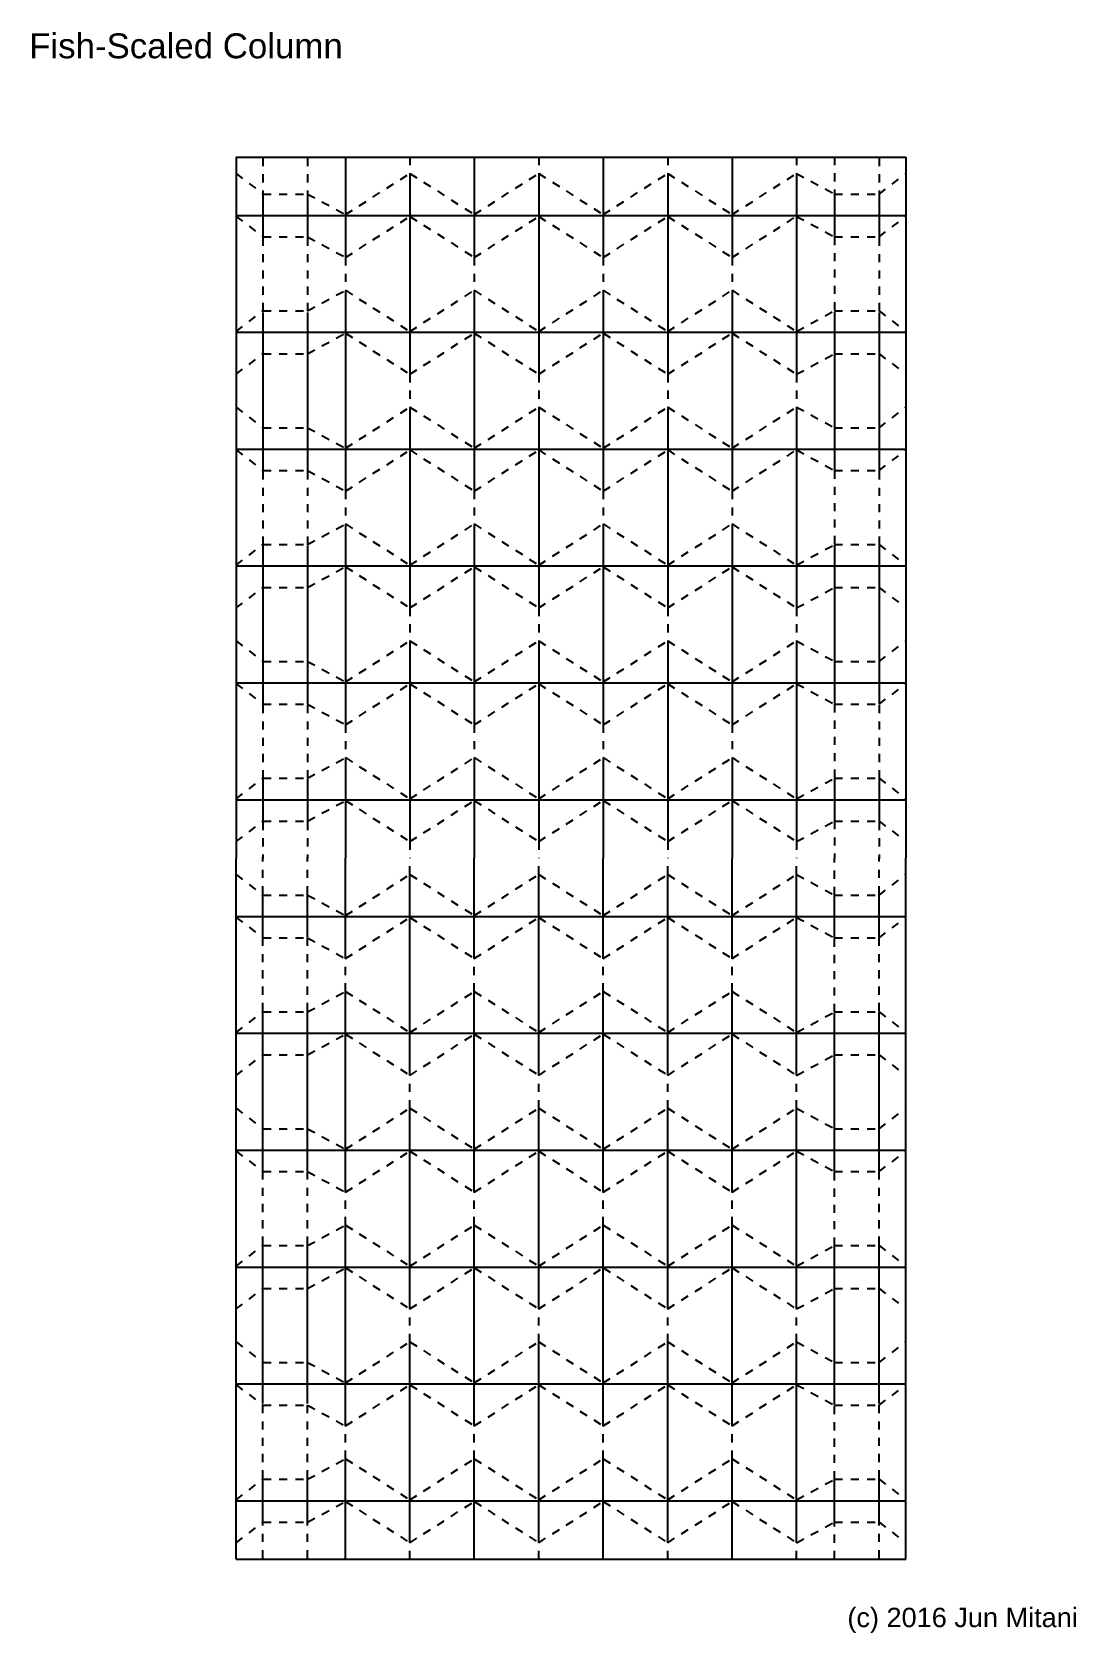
# Model space of a CAD drawing. Extents: x 11 to 192, y -288 to -10.
import ezdxf

# ---------------------------------------------------------------- set-up
doc = ezdxf.new("R2010")
doc.units = 0
for name, pattern in [('AI-LINETYPE-1', [2.822222, 1.411111, -1.411111]), ('AI-LINETYPE-10', [2.822222, 1.411111, -1.411111]), ('AI-LINETYPE-100', [2.822222, 1.411111, -1.411111]), ('AI-LINETYPE-101', [2.822222, 1.411111, -1.411111]), ('AI-LINETYPE-102', [2.822222, 1.411111, -1.411111]), ('AI-LINETYPE-103', [2.822222, 1.411111, -1.411111]), ('AI-LINETYPE-104', [2.822222, 1.411111, -1.411111]), ('AI-LINETYPE-105', [2.822222, 1.411111, -1.411111]), ('AI-LINETYPE-106', [2.822222, 1.411111, -1.411111]), ('AI-LINETYPE-107', [2.822222, 1.411111, -1.411111]), ('AI-LINETYPE-108', [2.822222, 1.411111, -1.411111]), ('AI-LINETYPE-109', [2.822222, 1.411111, -1.411111]), ('AI-LINETYPE-11', [2.822222, 1.411111, -1.411111]), ('AI-LINETYPE-110', [2.822222, 1.411111, -1.411111]), ('AI-LINETYPE-111', [2.822222, 1.411111, -1.411111]), ('AI-LINETYPE-112', [2.822222, 1.411111, -1.411111]), ('AI-LINETYPE-113', [2.822222, 1.411111, -1.411111]), ('AI-LINETYPE-114', [2.822222, 1.411111, -1.411111]), ('AI-LINETYPE-115', [2.822222, 1.411111, -1.411111]), ('AI-LINETYPE-116', [2.822222, 1.411111, -1.411111]), ('AI-LINETYPE-117', [2.822222, 1.411111, -1.411111]), ('AI-LINETYPE-118', [2.822222, 1.411111, -1.411111]), ('AI-LINETYPE-119', [2.822222, 1.411111, -1.411111]), ('AI-LINETYPE-12', [2.822222, 1.411111, -1.411111]), ('AI-LINETYPE-120', [2.822222, 1.411111, -1.411111]), ('AI-LINETYPE-121', [2.822222, 1.411111, -1.411111]), ('AI-LINETYPE-122', [2.822222, 1.411111, -1.411111]), ('AI-LINETYPE-123', [2.822222, 1.411111, -1.411111]), ('AI-LINETYPE-124', [2.822222, 1.411111, -1.411111]), ('AI-LINETYPE-125', [2.822222, 1.411111, -1.411111]), ('AI-LINETYPE-126', [2.822222, 1.411111, -1.411111]), ('AI-LINETYPE-127', [2.822222, 1.411111, -1.411111]), ('AI-LINETYPE-128', [2.822222, 1.411111, -1.411111]), ('AI-LINETYPE-129', [2.822222, 1.411111, -1.411111]), ('AI-LINETYPE-13', [2.822222, 1.411111, -1.411111]), ('AI-LINETYPE-130', [2.822222, 1.411111, -1.411111]), ('AI-LINETYPE-131', [2.822222, 1.411111, -1.411111]), ('AI-LINETYPE-132', [2.822222, 1.411111, -1.411111]), ('AI-LINETYPE-133', [2.822222, 1.411111, -1.411111]), ('AI-LINETYPE-134', [2.822222, 1.411111, -1.411111]), ('AI-LINETYPE-135', [2.822222, 1.411111, -1.411111]), ('AI-LINETYPE-136', [2.822222, 1.411111, -1.411111]), ('AI-LINETYPE-137', [2.822222, 1.411111, -1.411111]), ('AI-LINETYPE-138', [2.822222, 1.411111, -1.411111]), ('AI-LINETYPE-139', [2.822222, 1.411111, -1.411111]), ('AI-LINETYPE-14', [2.822222, 1.411111, -1.411111]), ('AI-LINETYPE-140', [2.822222, 1.411111, -1.411111]), ('AI-LINETYPE-141', [2.822222, 1.411111, -1.411111]), ('AI-LINETYPE-142', [2.822222, 1.411111, -1.411111]), ('AI-LINETYPE-143', [2.822222, 1.411111, -1.411111]), ('AI-LINETYPE-144', [2.822222, 1.411111, -1.411111]), ('AI-LINETYPE-145', [2.822222, 1.411111, -1.411111]), ('AI-LINETYPE-146', [2.822222, 1.411111, -1.411111]), ('AI-LINETYPE-147', [2.822222, 1.411111, -1.411111]), ('AI-LINETYPE-148', [2.822222, 1.411111, -1.411111]), ('AI-LINETYPE-149', [2.822222, 1.411111, -1.411111]), ('AI-LINETYPE-15', [2.822222, 1.411111, -1.411111]), ('AI-LINETYPE-150', [2.822222, 1.411111, -1.411111]), ('AI-LINETYPE-151', [2.822222, 1.411111, -1.411111]), ('AI-LINETYPE-152', [2.822222, 1.411111, -1.411111]), ('AI-LINETYPE-153', [2.822222, 1.411111, -1.411111]), ('AI-LINETYPE-154', [2.822222, 1.411111, -1.411111]), ('AI-LINETYPE-155', [2.822222, 1.411111, -1.411111]), ('AI-LINETYPE-156', [2.822222, 1.411111, -1.411111]), ('AI-LINETYPE-157', [2.822222, 1.411111, -1.411111]), ('AI-LINETYPE-158', [2.822222, 1.411111, -1.411111]), ('AI-LINETYPE-159', [2.822222, 1.411111, -1.411111]), ('AI-LINETYPE-16', [2.822222, 1.411111, -1.411111]), ('AI-LINETYPE-160', [2.822222, 1.411111, -1.411111]), ('AI-LINETYPE-161', [2.822222, 1.411111, -1.411111]), ('AI-LINETYPE-162', [2.822222, 1.411111, -1.411111]), ('AI-LINETYPE-163', [2.822222, 1.411111, -1.411111]), ('AI-LINETYPE-164', [2.822222, 1.411111, -1.411111]), ('AI-LINETYPE-165', [2.822222, 1.411111, -1.411111]), ('AI-LINETYPE-166', [2.822222, 1.411111, -1.411111]), ('AI-LINETYPE-167', [2.822222, 1.411111, -1.411111]), ('AI-LINETYPE-168', [2.822222, 1.411111, -1.411111]), ('AI-LINETYPE-169', [2.822222, 1.411111, -1.411111]), ('AI-LINETYPE-17', [2.822222, 1.411111, -1.411111]), ('AI-LINETYPE-170', [2.822222, 1.411111, -1.411111]), ('AI-LINETYPE-171', [2.822222, 1.411111, -1.411111]), ('AI-LINETYPE-172', [2.822222, 1.411111, -1.411111]), ('AI-LINETYPE-173', [2.822222, 1.411111, -1.411111]), ('AI-LINETYPE-174', [2.822222, 1.411111, -1.411111]), ('AI-LINETYPE-175', [2.822222, 1.411111, -1.411111]), ('AI-LINETYPE-176', [2.822222, 1.411111, -1.411111]), ('AI-LINETYPE-177', [2.822222, 1.411111, -1.411111]), ('AI-LINETYPE-178', [2.822222, 1.411111, -1.411111]), ('AI-LINETYPE-179', [2.822222, 1.411111, -1.411111]), ('AI-LINETYPE-18', [2.822222, 1.411111, -1.411111]), ('AI-LINETYPE-180', [2.822222, 1.411111, -1.411111]), ('AI-LINETYPE-181', [2.822222, 1.411111, -1.411111]), ('AI-LINETYPE-182', [2.822222, 1.411111, -1.411111]), ('AI-LINETYPE-183', [2.822222, 1.411111, -1.411111]), ('AI-LINETYPE-184', [2.822222, 1.411111, -1.411111]), ('AI-LINETYPE-185', [2.822222, 1.411111, -1.411111]), ('AI-LINETYPE-186', [2.822222, 1.411111, -1.411111]), ('AI-LINETYPE-187', [2.822222, 1.411111, -1.411111]), ('AI-LINETYPE-188', [2.822222, 1.411111, -1.411111]), ('AI-LINETYPE-189', [2.822222, 1.411111, -1.411111]), ('AI-LINETYPE-19', [2.822222, 1.411111, -1.411111]), ('AI-LINETYPE-190', [2.822222, 1.411111, -1.411111]), ('AI-LINETYPE-191', [2.822222, 1.411111, -1.411111]), ('AI-LINETYPE-192', [2.822222, 1.411111, -1.411111]), ('AI-LINETYPE-193', [2.822222, 1.411111, -1.411111]), ('AI-LINETYPE-194', [2.822222, 1.411111, -1.411111]), ('AI-LINETYPE-195', [2.822222, 1.411111, -1.411111]), ('AI-LINETYPE-196', [2.822222, 1.411111, -1.411111]), ('AI-LINETYPE-197', [2.822222, 1.411111, -1.411111]), ('AI-LINETYPE-198', [2.822222, 1.411111, -1.411111]), ('AI-LINETYPE-199', [2.822222, 1.411111, -1.411111]), ('AI-LINETYPE-2', [2.822222, 1.411111, -1.411111]), ('AI-LINETYPE-20', [2.822222, 1.411111, -1.411111]), ('AI-LINETYPE-200', [2.822222, 1.411111, -1.411111]), ('AI-LINETYPE-201', [2.822222, 1.411111, -1.411111]), ('AI-LINETYPE-202', [2.822222, 1.411111, -1.411111]), ('AI-LINETYPE-203', [2.822222, 1.411111, -1.411111]), ('AI-LINETYPE-204', [2.822222, 1.411111, -1.411111]), ('AI-LINETYPE-205', [2.822222, 1.411111, -1.411111]), ('AI-LINETYPE-206', [2.822222, 1.411111, -1.411111]), ('AI-LINETYPE-207', [2.822222, 1.411111, -1.411111]), ('AI-LINETYPE-208', [2.822222, 1.411111, -1.411111]), ('AI-LINETYPE-209', [2.822222, 1.411111, -1.411111]), ('AI-LINETYPE-21', [2.822222, 1.411111, -1.411111]), ('AI-LINETYPE-210', [2.822222, 1.411111, -1.411111]), ('AI-LINETYPE-211', [2.822222, 1.411111, -1.411111]), ('AI-LINETYPE-212', [2.822222, 1.411111, -1.411111]), ('AI-LINETYPE-213', [2.822222, 1.411111, -1.411111]), ('AI-LINETYPE-214', [2.822222, 1.411111, -1.411111]), ('AI-LINETYPE-215', [2.822222, 1.411111, -1.411111]), ('AI-LINETYPE-216', [2.822222, 1.411111, -1.411111]), ('AI-LINETYPE-217', [2.822222, 1.411111, -1.411111]), ('AI-LINETYPE-218', [2.822222, 1.411111, -1.411111]), ('AI-LINETYPE-219', [2.822222, 1.411111, -1.411111]), ('AI-LINETYPE-22', [2.822222, 1.411111, -1.411111]), ('AI-LINETYPE-220', [2.822222, 1.411111, -1.411111]), ('AI-LINETYPE-221', [2.822222, 1.411111, -1.411111]), ('AI-LINETYPE-222', [2.822222, 1.411111, -1.411111]), ('AI-LINETYPE-223', [2.822222, 1.411111, -1.411111]), ('AI-LINETYPE-224', [2.822222, 1.411111, -1.411111]), ('AI-LINETYPE-225', [2.822222, 1.411111, -1.411111]), ('AI-LINETYPE-226', [2.822222, 1.411111, -1.411111]), ('AI-LINETYPE-227', [2.822222, 1.411111, -1.411111]), ('AI-LINETYPE-228', [2.822222, 1.411111, -1.411111]), ('AI-LINETYPE-229', [2.822222, 1.411111, -1.411111]), ('AI-LINETYPE-23', [2.822222, 1.411111, -1.411111]), ('AI-LINETYPE-230', [2.822222, 1.411111, -1.411111]), ('AI-LINETYPE-231', [2.822222, 1.411111, -1.411111]), ('AI-LINETYPE-232', [2.822222, 1.411111, -1.411111]), ('AI-LINETYPE-233', [2.822222, 1.411111, -1.411111]), ('AI-LINETYPE-234', [2.822222, 1.411111, -1.411111]), ('AI-LINETYPE-235', [2.822222, 1.411111, -1.411111]), ('AI-LINETYPE-236', [2.822222, 1.411111, -1.411111]), ('AI-LINETYPE-237', [2.822222, 1.411111, -1.411111]), ('AI-LINETYPE-238', [2.822222, 1.411111, -1.411111]), ('AI-LINETYPE-239', [2.822222, 1.411111, -1.411111]), ('AI-LINETYPE-24', [2.822222, 1.411111, -1.411111]), ('AI-LINETYPE-240', [2.822222, 1.411111, -1.411111]), ('AI-LINETYPE-241', [2.822222, 1.411111, -1.411111]), ('AI-LINETYPE-242', [2.822222, 1.411111, -1.411111]), ('AI-LINETYPE-243', [2.822222, 1.411111, -1.411111]), ('AI-LINETYPE-244', [2.822222, 1.411111, -1.411111]), ('AI-LINETYPE-245', [2.822222, 1.411111, -1.411111]), ('AI-LINETYPE-246', [2.822222, 1.411111, -1.411111]), ('AI-LINETYPE-247', [2.822222, 1.411111, -1.411111]), ('AI-LINETYPE-248', [2.822222, 1.411111, -1.411111]), ('AI-LINETYPE-249', [2.822222, 1.411111, -1.411111]), ('AI-LINETYPE-25', [2.822222, 1.411111, -1.411111]), ('AI-LINETYPE-250', [2.822222, 1.411111, -1.411111]), ('AI-LINETYPE-251', [2.822222, 1.411111, -1.411111]), ('AI-LINETYPE-252', [2.822222, 1.411111, -1.411111]), ('AI-LINETYPE-253', [2.822222, 1.411111, -1.411111]), ('AI-LINETYPE-254', [2.822222, 1.411111, -1.411111]), ('AI-LINETYPE-255', [2.822222, 1.411111, -1.411111]), ('AI-LINETYPE-256', [2.822222, 1.411111, -1.411111]), ('AI-LINETYPE-257', [2.822222, 1.411111, -1.411111]), ('AI-LINETYPE-258', [2.822222, 1.411111, -1.411111]), ('AI-LINETYPE-259', [2.822222, 1.411111, -1.411111]), ('AI-LINETYPE-26', [2.822222, 1.411111, -1.411111]), ('AI-LINETYPE-260', [2.822222, 1.411111, -1.411111]), ('AI-LINETYPE-261', [2.822222, 1.411111, -1.411111]), ('AI-LINETYPE-262', [2.822222, 1.411111, -1.411111]), ('AI-LINETYPE-263', [2.822222, 1.411111, -1.411111]), ('AI-LINETYPE-264', [2.822222, 1.411111, -1.411111]), ('AI-LINETYPE-265', [2.822222, 1.411111, -1.411111]), ('AI-LINETYPE-266', [2.822222, 1.411111, -1.411111]), ('AI-LINETYPE-267', [2.822222, 1.411111, -1.411111]), ('AI-LINETYPE-268', [2.822222, 1.411111, -1.411111]), ('AI-LINETYPE-269', [2.822222, 1.411111, -1.411111]), ('AI-LINETYPE-27', [2.822222, 1.411111, -1.411111]), ('AI-LINETYPE-270', [2.822222, 1.411111, -1.411111]), ('AI-LINETYPE-271', [2.822222, 1.411111, -1.411111]), ('AI-LINETYPE-272', [2.822222, 1.411111, -1.411111]), ('AI-LINETYPE-273', [2.822222, 1.411111, -1.411111]), ('AI-LINETYPE-274', [2.822222, 1.411111, -1.411111]), ('AI-LINETYPE-275', [2.822222, 1.411111, -1.411111]), ('AI-LINETYPE-276', [2.822222, 1.411111, -1.411111]), ('AI-LINETYPE-277', [2.822222, 1.411111, -1.411111]), ('AI-LINETYPE-278', [2.822222, 1.411111, -1.411111]), ('AI-LINETYPE-279', [2.822222, 1.411111, -1.411111]), ('AI-LINETYPE-28', [2.822222, 1.411111, -1.411111]), ('AI-LINETYPE-280', [2.822222, 1.411111, -1.411111]), ('AI-LINETYPE-281', [2.822222, 1.411111, -1.411111]), ('AI-LINETYPE-282', [2.822222, 1.411111, -1.411111]), ('AI-LINETYPE-283', [2.822222, 1.411111, -1.411111]), ('AI-LINETYPE-284', [2.822222, 1.411111, -1.411111]), ('AI-LINETYPE-285', [2.822222, 1.411111, -1.411111]), ('AI-LINETYPE-286', [2.822222, 1.411111, -1.411111]), ('AI-LINETYPE-287', [2.822222, 1.411111, -1.411111]), ('AI-LINETYPE-288', [2.822222, 1.411111, -1.411111]), ('AI-LINETYPE-289', [2.822222, 1.411111, -1.411111]), ('AI-LINETYPE-29', [2.822222, 1.411111, -1.411111]), ('AI-LINETYPE-290', [2.822222, 1.411111, -1.411111]), ('AI-LINETYPE-291', [2.822222, 1.411111, -1.411111]), ('AI-LINETYPE-292', [2.822222, 1.411111, -1.411111]), ('AI-LINETYPE-293', [2.822222, 1.411111, -1.411111]), ('AI-LINETYPE-294', [2.822222, 1.411111, -1.411111]), ('AI-LINETYPE-295', [2.822222, 1.411111, -1.411111]), ('AI-LINETYPE-296', [2.822222, 1.411111, -1.411111]), ('AI-LINETYPE-297', [2.822222, 1.411111, -1.411111]), ('AI-LINETYPE-298', [2.822222, 1.411111, -1.411111]), ('AI-LINETYPE-299', [2.822222, 1.411111, -1.411111]), ('AI-LINETYPE-3', [2.822222, 1.411111, -1.411111]), ('AI-LINETYPE-30', [2.822222, 1.411111, -1.411111]), ('AI-LINETYPE-300', [2.822222, 1.411111, -1.411111]), ('AI-LINETYPE-301', [2.822222, 1.411111, -1.411111]), ('AI-LINETYPE-302', [2.822222, 1.411111, -1.411111]), ('AI-LINETYPE-303', [2.822222, 1.411111, -1.411111]), ('AI-LINETYPE-304', [2.822222, 1.411111, -1.411111]), ('AI-LINETYPE-305', [2.822222, 1.411111, -1.411111]), ('AI-LINETYPE-306', [2.822222, 1.411111, -1.411111]), ('AI-LINETYPE-307', [2.822222, 1.411111, -1.411111]), ('AI-LINETYPE-308', [2.822222, 1.411111, -1.411111]), ('AI-LINETYPE-309', [2.822222, 1.411111, -1.411111]), ('AI-LINETYPE-31', [2.822222, 1.411111, -1.411111]), ('AI-LINETYPE-310', [2.822222, 1.411111, -1.411111]), ('AI-LINETYPE-311', [2.822222, 1.411111, -1.411111]), ('AI-LINETYPE-312', [2.822222, 1.411111, -1.411111]), ('AI-LINETYPE-313', [2.822222, 1.411111, -1.411111]), ('AI-LINETYPE-314', [2.822222, 1.411111, -1.411111]), ('AI-LINETYPE-315', [2.822222, 1.411111, -1.411111]), ('AI-LINETYPE-316', [2.822222, 1.411111, -1.411111]), ('AI-LINETYPE-317', [2.822222, 1.411111, -1.411111]), ('AI-LINETYPE-318', [2.822222, 1.411111, -1.411111]), ('AI-LINETYPE-319', [2.822222, 1.411111, -1.411111]), ('AI-LINETYPE-32', [2.822222, 1.411111, -1.411111]), ('AI-LINETYPE-320', [2.822222, 1.411111, -1.411111]), ('AI-LINETYPE-321', [2.822222, 1.411111, -1.411111]), ('AI-LINETYPE-322', [2.822222, 1.411111, -1.411111]), ('AI-LINETYPE-323', [2.822222, 1.411111, -1.411111]), ('AI-LINETYPE-324', [2.822222, 1.411111, -1.411111]), ('AI-LINETYPE-325', [2.822222, 1.411111, -1.411111]), ('AI-LINETYPE-326', [2.822222, 1.411111, -1.411111]), ('AI-LINETYPE-327', [2.822222, 1.411111, -1.411111]), ('AI-LINETYPE-328', [2.822222, 1.411111, -1.411111]), ('AI-LINETYPE-329', [2.822222, 1.411111, -1.411111]), ('AI-LINETYPE-33', [2.822222, 1.411111, -1.411111]), ('AI-LINETYPE-330', [2.822222, 1.411111, -1.411111]), ('AI-LINETYPE-331', [2.822222, 1.411111, -1.411111]), ('AI-LINETYPE-332', [2.822222, 1.411111, -1.411111]), ('AI-LINETYPE-333', [2.822222, 1.411111, -1.411111]), ('AI-LINETYPE-334', [2.822222, 1.411111, -1.411111]), ('AI-LINETYPE-335', [2.822222, 1.411111, -1.411111]), ('AI-LINETYPE-336', [2.822222, 1.411111, -1.411111]), ('AI-LINETYPE-337', [2.822222, 1.411111, -1.411111]), ('AI-LINETYPE-338', [2.822222, 1.411111, -1.411111]), ('AI-LINETYPE-339', [2.822222, 1.411111, -1.411111]), ('AI-LINETYPE-34', [2.822222, 1.411111, -1.411111]), ('AI-LINETYPE-340', [2.822222, 1.411111, -1.411111]), ('AI-LINETYPE-341', [2.822222, 1.411111, -1.411111]), ('AI-LINETYPE-342', [2.822222, 1.411111, -1.411111]), ('AI-LINETYPE-343', [2.822222, 1.411111, -1.411111]), ('AI-LINETYPE-344', [2.822222, 1.411111, -1.411111]), ('AI-LINETYPE-345', [2.822222, 1.411111, -1.411111]), ('AI-LINETYPE-346', [2.822222, 1.411111, -1.411111]), ('AI-LINETYPE-347', [2.822222, 1.411111, -1.411111]), ('AI-LINETYPE-348', [2.822222, 1.411111, -1.411111]), ('AI-LINETYPE-349', [2.822222, 1.411111, -1.411111]), ('AI-LINETYPE-35', [2.822222, 1.411111, -1.411111]), ('AI-LINETYPE-350', [2.822222, 1.411111, -1.411111]), ('AI-LINETYPE-351', [2.822222, 1.411111, -1.411111]), ('AI-LINETYPE-352', [2.822222, 1.411111, -1.411111]), ('AI-LINETYPE-353', [2.822222, 1.411111, -1.411111]), ('AI-LINETYPE-354', [2.822222, 1.411111, -1.411111]), ('AI-LINETYPE-355', [2.822222, 1.411111, -1.411111]), ('AI-LINETYPE-356', [2.822222, 1.411111, -1.411111]), ('AI-LINETYPE-357', [2.822222, 1.411111, -1.411111]), ('AI-LINETYPE-358', [2.822222, 1.411111, -1.411111]), ('AI-LINETYPE-359', [2.822222, 1.411111, -1.411111]), ('AI-LINETYPE-36', [2.822222, 1.411111, -1.411111]), ('AI-LINETYPE-360', [2.822222, 1.411111, -1.411111]), ('AI-LINETYPE-361', [2.822222, 1.411111, -1.411111]), ('AI-LINETYPE-362', [2.822222, 1.411111, -1.411111]), ('AI-LINETYPE-363', [2.822222, 1.411111, -1.411111]), ('AI-LINETYPE-364', [2.822222, 1.411111, -1.411111]), ('AI-LINETYPE-365', [2.822222, 1.411111, -1.411111]), ('AI-LINETYPE-366', [2.822222, 1.411111, -1.411111]), ('AI-LINETYPE-367', [2.822222, 1.411111, -1.411111]), ('AI-LINETYPE-368', [2.822222, 1.411111, -1.411111]), ('AI-LINETYPE-369', [2.822222, 1.411111, -1.411111]), ('AI-LINETYPE-37', [2.822222, 1.411111, -1.411111]), ('AI-LINETYPE-370', [2.822222, 1.411111, -1.411111]), ('AI-LINETYPE-371', [2.822222, 1.411111, -1.411111]), ('AI-LINETYPE-372', [2.822222, 1.411111, -1.411111]), ('AI-LINETYPE-373', [2.822222, 1.411111, -1.411111]), ('AI-LINETYPE-374', [2.822222, 1.411111, -1.411111]), ('AI-LINETYPE-375', [2.822222, 1.411111, -1.411111]), ('AI-LINETYPE-376', [2.822222, 1.411111, -1.411111]), ('AI-LINETYPE-377', [2.822222, 1.411111, -1.411111]), ('AI-LINETYPE-378', [2.822222, 1.411111, -1.411111]), ('AI-LINETYPE-379', [2.822222, 1.411111, -1.411111]), ('AI-LINETYPE-38', [2.822222, 1.411111, -1.411111]), ('AI-LINETYPE-380', [2.822222, 1.411111, -1.411111]), ('AI-LINETYPE-381', [2.822222, 1.411111, -1.411111]), ('AI-LINETYPE-382', [2.822222, 1.411111, -1.411111]), ('AI-LINETYPE-383', [2.822222, 1.411111, -1.411111]), ('AI-LINETYPE-384', [2.822222, 1.411111, -1.411111]), ('AI-LINETYPE-385', [2.822222, 1.411111, -1.411111]), ('AI-LINETYPE-386', [2.822222, 1.411111, -1.411111]), ('AI-LINETYPE-387', [2.822222, 1.411111, -1.411111]), ('AI-LINETYPE-388', [2.822222, 1.411111, -1.411111]), ('AI-LINETYPE-389', [2.822222, 1.411111, -1.411111]), ('AI-LINETYPE-39', [2.822222, 1.411111, -1.411111]), ('AI-LINETYPE-390', [2.822222, 1.411111, -1.411111]), ('AI-LINETYPE-391', [2.822222, 1.411111, -1.411111]), ('AI-LINETYPE-392', [2.822222, 1.411111, -1.411111]), ('AI-LINETYPE-393', [2.822222, 1.411111, -1.411111]), ('AI-LINETYPE-394', [2.822222, 1.411111, -1.411111]), ('AI-LINETYPE-395', [2.822222, 1.411111, -1.411111]), ('AI-LINETYPE-396', [2.822222, 1.411111, -1.411111]), ('AI-LINETYPE-397', [2.822222, 1.411111, -1.411111]), ('AI-LINETYPE-398', [2.822222, 1.411111, -1.411111]), ('AI-LINETYPE-399', [2.822222, 1.411111, -1.411111]), ('AI-LINETYPE-4', [2.822222, 1.411111, -1.411111]), ('AI-LINETYPE-40', [2.822222, 1.411111, -1.411111]), ('AI-LINETYPE-400', [2.822222, 1.411111, -1.411111]), ('AI-LINETYPE-401', [2.822222, 1.411111, -1.411111]), ('AI-LINETYPE-402', [2.822222, 1.411111, -1.411111]), ('AI-LINETYPE-403', [2.822222, 1.411111, -1.411111]), ('AI-LINETYPE-404', [2.822222, 1.411111, -1.411111]), ('AI-LINETYPE-405', [2.822222, 1.411111, -1.411111]), ('AI-LINETYPE-406', [2.822222, 1.411111, -1.411111]), ('AI-LINETYPE-407', [2.822222, 1.411111, -1.411111]), ('AI-LINETYPE-408', [2.822222, 1.411111, -1.411111]), ('AI-LINETYPE-41', [2.822222, 1.411111, -1.411111]), ('AI-LINETYPE-42', [2.822222, 1.411111, -1.411111]), ('AI-LINETYPE-43', [2.822222, 1.411111, -1.411111]), ('AI-LINETYPE-44', [2.822222, 1.411111, -1.411111]), ('AI-LINETYPE-45', [2.822222, 1.411111, -1.411111]), ('AI-LINETYPE-46', [2.822222, 1.411111, -1.411111]), ('AI-LINETYPE-47', [2.822222, 1.411111, -1.411111]), ('AI-LINETYPE-48', [2.822222, 1.411111, -1.411111]), ('AI-LINETYPE-49', [2.822222, 1.411111, -1.411111]), ('AI-LINETYPE-5', [2.822222, 1.411111, -1.411111]), ('AI-LINETYPE-50', [2.822222, 1.411111, -1.411111]), ('AI-LINETYPE-51', [2.822222, 1.411111, -1.411111]), ('AI-LINETYPE-52', [2.822222, 1.411111, -1.411111]), ('AI-LINETYPE-53', [2.822222, 1.411111, -1.411111]), ('AI-LINETYPE-54', [2.822222, 1.411111, -1.411111]), ('AI-LINETYPE-55', [2.822222, 1.411111, -1.411111]), ('AI-LINETYPE-56', [2.822222, 1.411111, -1.411111]), ('AI-LINETYPE-57', [2.822222, 1.411111, -1.411111]), ('AI-LINETYPE-58', [2.822222, 1.411111, -1.411111]), ('AI-LINETYPE-59', [2.822222, 1.411111, -1.411111]), ('AI-LINETYPE-6', [2.822222, 1.411111, -1.411111]), ('AI-LINETYPE-60', [2.822222, 1.411111, -1.411111]), ('AI-LINETYPE-61', [2.822222, 1.411111, -1.411111]), ('AI-LINETYPE-62', [2.822222, 1.411111, -1.411111]), ('AI-LINETYPE-63', [2.822222, 1.411111, -1.411111]), ('AI-LINETYPE-64', [2.822222, 1.411111, -1.411111]), ('AI-LINETYPE-65', [2.822222, 1.411111, -1.411111]), ('AI-LINETYPE-66', [2.822222, 1.411111, -1.411111]), ('AI-LINETYPE-67', [2.822222, 1.411111, -1.411111]), ('AI-LINETYPE-68', [2.822222, 1.411111, -1.411111]), ('AI-LINETYPE-69', [2.822222, 1.411111, -1.411111]), ('AI-LINETYPE-7', [2.822222, 1.411111, -1.411111]), ('AI-LINETYPE-70', [2.822222, 1.411111, -1.411111]), ('AI-LINETYPE-71', [2.822222, 1.411111, -1.411111]), ('AI-LINETYPE-72', [2.822222, 1.411111, -1.411111]), ('AI-LINETYPE-73', [2.822222, 1.411111, -1.411111]), ('AI-LINETYPE-74', [2.822222, 1.411111, -1.411111]), ('AI-LINETYPE-75', [2.822222, 1.411111, -1.411111]), ('AI-LINETYPE-76', [2.822222, 1.411111, -1.411111]), ('AI-LINETYPE-77', [2.822222, 1.411111, -1.411111]), ('AI-LINETYPE-78', [2.822222, 1.411111, -1.411111]), ('AI-LINETYPE-79', [2.822222, 1.411111, -1.411111]), ('AI-LINETYPE-8', [2.822222, 1.411111, -1.411111]), ('AI-LINETYPE-80', [2.822222, 1.411111, -1.411111]), ('AI-LINETYPE-81', [2.822222, 1.411111, -1.411111]), ('AI-LINETYPE-82', [2.822222, 1.411111, -1.411111]), ('AI-LINETYPE-83', [2.822222, 1.411111, -1.411111]), ('AI-LINETYPE-84', [2.822222, 1.411111, -1.411111]), ('AI-LINETYPE-85', [2.822222, 1.411111, -1.411111]), ('AI-LINETYPE-86', [2.822222, 1.411111, -1.411111]), ('AI-LINETYPE-87', [2.822222, 1.411111, -1.411111]), ('AI-LINETYPE-88', [2.822222, 1.411111, -1.411111]), ('AI-LINETYPE-89', [2.822222, 1.411111, -1.411111]), ('AI-LINETYPE-9', [2.822222, 1.411111, -1.411111]), ('AI-LINETYPE-90', [2.822222, 1.411111, -1.411111]), ('AI-LINETYPE-91', [2.822222, 1.411111, -1.411111]), ('AI-LINETYPE-92', [2.822222, 1.411111, -1.411111]), ('AI-LINETYPE-93', [2.822222, 1.411111, -1.411111]), ('AI-LINETYPE-94', [2.822222, 1.411111, -1.411111]), ('AI-LINETYPE-95', [2.822222, 1.411111, -1.411111]), ('AI-LINETYPE-96', [2.822222, 1.411111, -1.411111]), ('AI-LINETYPE-97', [2.822222, 1.411111, -1.411111]), ('AI-LINETYPE-98', [2.822222, 1.411111, -1.411111]), ('AI-LINETYPE-99', [2.822222, 1.411111, -1.411111])]:
    doc.linetypes.add(name, pattern=pattern)
for name, color, linetype in [('CUTLINE', 7, 'CONTINUOUS'), ('MOUNTAINLINE', 7, 'CONTINUOUS'), ('TEXT', 7, 'CONTINUOUS'), ('VALLEYLINE', 7, 'CONTINUOUS')]:
    doc.layers.add(name, color=color, linetype=linetype)

msp = doc.modelspace()

# ---------------------------------------------------------------- texts
at = {"layer": 'TEXT', "color": 7, "attachment_point": 7}
for s, insert, char_height in [('\\fArial|b0|i0|c0|p34;\\W1;Fish-Scaled Column', (10.83, -14.86), 4.318), ('\\fArial|b0|i0|c0|p34;\\W1;(c) 2016 Jun Mitani', (152.51, -287.61), 3.3584)]:
    msp.add_mtext(s, dxfattribs=dict(at, insert=insert, char_height=char_height))

# ---------------------------------------------------------------- blocks, each defined once
blk = doc.blocks.new('BLOCK_2')
at = {"layer": 'CUTLINE', "color": 7}
blk.add_lwpolyline([(46.66, -31.9), (46.66, -153.36)], dxfattribs=at)
blk = doc.blocks.new('BLOCK_3')
at = {"layer": 'CUTLINE', "color": 7}
blk.add_lwpolyline([(162.65, -31.9), (162.65, -153.36)], dxfattribs=at)
blk = doc.blocks.new('BLOCK_4')
at = {"layer": 'CUTLINE', "color": 7}
blk.add_lwpolyline([(46.66, -31.9), (162.65, -31.9)], dxfattribs=at)
blk = doc.blocks.new('BLOCK_5')
at = {"layer": 'CUTLINE', "color": 7}
blk.add_lwpolyline([(46.66, -274.81), (46.66, -153.36)], dxfattribs=at)
blk = doc.blocks.new('BLOCK_6')
at = {"layer": 'CUTLINE', "color": 7}
blk.add_lwpolyline([(162.65, -274.81), (162.65, -153.36)], dxfattribs=at)
blk = doc.blocks.new('BLOCK_7')
at = {"layer": 'CUTLINE', "color": 7}
blk.add_lwpolyline([(46.66, -274.81), (162.65, -274.81)], dxfattribs=at)
blk = doc.blocks.new('BLOCK_8')
at = {"layer": 'VALLEYLINE', "color": 7, "linetype": 'AI-LINETYPE-1'}
blk.add_lwpolyline([(46.66, -115.72), (51.3, -119.28)], dxfattribs=at)
blk = doc.blocks.new('BLOCK_9')
at = {"layer": 'VALLEYLINE', "color": 7, "linetype": 'AI-LINETYPE-2'}
blk.add_lwpolyline([(51.3, -119.28), (59.03, -119.28)], dxfattribs=at)
blk = doc.blocks.new('BLOCK_10')
at = {"layer": 'VALLEYLINE', "color": 7, "linetype": 'AI-LINETYPE-3'}
blk.add_lwpolyline([(59.03, -119.28), (65.6, -122.84)], dxfattribs=at)
blk = doc.blocks.new('BLOCK_11')
at = {"layer": 'VALLEYLINE', "color": 7, "linetype": 'AI-LINETYPE-4'}
blk.add_lwpolyline([(65.6, -122.84), (76.76, -115.72)], dxfattribs=at)
blk = doc.blocks.new('BLOCK_12')
at = {"layer": 'VALLEYLINE', "color": 7, "linetype": 'AI-LINETYPE-5'}
blk.add_lwpolyline([(76.76, -115.72), (87.91, -122.84)], dxfattribs=at)
blk = doc.blocks.new('BLOCK_13')
at = {"layer": 'VALLEYLINE', "color": 7, "linetype": 'AI-LINETYPE-6'}
blk.add_lwpolyline([(87.91, -122.84), (99.07, -115.72)], dxfattribs=at)
blk = doc.blocks.new('BLOCK_14')
at = {"layer": 'VALLEYLINE', "color": 7, "linetype": 'AI-LINETYPE-7'}
blk.add_lwpolyline([(99.07, -115.72), (110.23, -122.84)], dxfattribs=at)
blk = doc.blocks.new('BLOCK_15')
at = {"layer": 'VALLEYLINE', "color": 7, "linetype": 'AI-LINETYPE-8'}
blk.add_lwpolyline([(110.23, -122.84), (121.39, -115.72)], dxfattribs=at)
blk = doc.blocks.new('BLOCK_16')
at = {"layer": 'VALLEYLINE', "color": 7, "linetype": 'AI-LINETYPE-9'}
blk.add_lwpolyline([(121.39, -115.72), (132.55, -122.84)], dxfattribs=at)
blk = doc.blocks.new('BLOCK_17')
at = {"layer": 'VALLEYLINE', "color": 7, "linetype": 'AI-LINETYPE-10'}
blk.add_lwpolyline([(132.55, -122.84), (143.7, -115.72)], dxfattribs=at)
blk = doc.blocks.new('BLOCK_18')
at = {"layer": 'VALLEYLINE', "color": 7, "linetype": 'AI-LINETYPE-11'}
blk.add_lwpolyline([(143.7, -115.72), (150.27, -119.28)], dxfattribs=at)
blk = doc.blocks.new('BLOCK_19')
at = {"layer": 'VALLEYLINE', "color": 7, "linetype": 'AI-LINETYPE-12'}
blk.add_lwpolyline([(150.27, -119.28), (158.01, -119.28)], dxfattribs=at)
blk = doc.blocks.new('BLOCK_20')
at = {"layer": 'VALLEYLINE', "color": 7, "linetype": 'AI-LINETYPE-13'}
blk.add_lwpolyline([(158.01, -119.28), (162.65, -115.72)], dxfattribs=at)
blk = doc.blocks.new('BLOCK_21')
at = {"layer": 'VALLEYLINE', "color": 7, "linetype": 'AI-LINETYPE-14'}
blk.add_lwpolyline([(121.39, -69.54), (121.39, -75.23)], dxfattribs=at)
blk = doc.blocks.new('BLOCK_22')
at = {"layer": 'VALLEYLINE', "color": 7, "linetype": 'AI-LINETYPE-15'}
blk.add_lwpolyline([(121.39, -31.9), (121.39, -34.75)], dxfattribs=at)
blk = doc.blocks.new('BLOCK_23')
at = {"layer": 'VALLEYLINE', "color": 7, "linetype": 'AI-LINETYPE-16'}
blk.add_lwpolyline([(121.39, -110.03), (121.39, -115.72)], dxfattribs=at)
blk = doc.blocks.new('BLOCK_24')
at = {"layer": 'VALLEYLINE', "color": 7, "linetype": 'AI-LINETYPE-17'}
blk.add_lwpolyline([(121.39, -150.51), (121.39, -153.36)], dxfattribs=at)
blk = doc.blocks.new('BLOCK_25')
at = {"layer": 'VALLEYLINE', "color": 7, "linetype": 'AI-LINETYPE-18'}
blk.add_lwpolyline([(143.7, -69.54), (143.7, -75.24)], dxfattribs=at)
blk = doc.blocks.new('BLOCK_26')
at = {"layer": 'VALLEYLINE', "color": 7, "linetype": 'AI-LINETYPE-19'}
blk.add_lwpolyline([(143.7, -31.9), (143.7, -34.75)], dxfattribs=at)
blk = doc.blocks.new('BLOCK_27')
at = {"layer": 'VALLEYLINE', "color": 7, "linetype": 'AI-LINETYPE-20'}
blk.add_lwpolyline([(143.7, -110.03), (143.7, -115.72)], dxfattribs=at)
blk = doc.blocks.new('BLOCK_28')
at = {"layer": 'VALLEYLINE', "color": 7, "linetype": 'AI-LINETYPE-21'}
blk.add_lwpolyline([(143.7, -150.51), (143.7, -153.36)], dxfattribs=at)
blk = doc.blocks.new('BLOCK_29')
at = {"layer": 'VALLEYLINE', "color": 7, "linetype": 'AI-LINETYPE-22'}
blk.add_lwpolyline([(99.07, -69.54), (99.07, -75.23)], dxfattribs=at)
blk = doc.blocks.new('BLOCK_30')
at = {"layer": 'VALLEYLINE', "color": 7, "linetype": 'AI-LINETYPE-23'}
blk.add_lwpolyline([(99.07, -31.9), (99.07, -34.75)], dxfattribs=at)
blk = doc.blocks.new('BLOCK_31')
at = {"layer": 'VALLEYLINE', "color": 7, "linetype": 'AI-LINETYPE-24'}
blk.add_lwpolyline([(99.07, -110.03), (99.07, -115.72)], dxfattribs=at)
blk = doc.blocks.new('BLOCK_32')
at = {"layer": 'VALLEYLINE', "color": 7, "linetype": 'AI-LINETYPE-25'}
blk.add_lwpolyline([(99.07, -150.51), (99.07, -153.36)], dxfattribs=at)
blk = doc.blocks.new('BLOCK_33')
at = {"layer": 'VALLEYLINE', "color": 7, "linetype": 'AI-LINETYPE-26'}
blk.add_lwpolyline([(143.7, -42.18), (150.27, -45.74)], dxfattribs=at)
blk = doc.blocks.new('BLOCK_34')
at = {"layer": 'VALLEYLINE', "color": 7, "linetype": 'AI-LINETYPE-27'}
blk.add_lwpolyline([(143.7, -62.12), (150.27, -58.55)], dxfattribs=at)
blk = doc.blocks.new('BLOCK_35')
at = {"layer": 'VALLEYLINE', "color": 7, "linetype": 'AI-LINETYPE-28'}
blk.add_lwpolyline([(150.27, -45.74), (158.01, -45.74)], dxfattribs=at)
blk = doc.blocks.new('BLOCK_36')
at = {"layer": 'VALLEYLINE', "color": 7, "linetype": 'AI-LINETYPE-29'}
blk.add_lwpolyline([(150.27, -58.55), (158.01, -58.55)], dxfattribs=at)
blk = doc.blocks.new('BLOCK_37')
at = {"layer": 'VALLEYLINE', "color": 7, "linetype": 'AI-LINETYPE-30'}
blk.add_lwpolyline([(158.01, -45.74), (162.65, -42.18)], dxfattribs=at)
blk = doc.blocks.new('BLOCK_38')
at = {"layer": 'VALLEYLINE', "color": 7, "linetype": 'AI-LINETYPE-31'}
blk.add_lwpolyline([(158.01, -58.55), (162.65, -62.12)], dxfattribs=at)
blk = doc.blocks.new('BLOCK_39')
at = {"layer": 'VALLEYLINE', "color": 7, "linetype": 'AI-LINETYPE-32'}
blk.add_lwpolyline([(150.27, -45.74), (150.27, -58.55)], dxfattribs=at)
blk = doc.blocks.new('BLOCK_40')
at = {"layer": 'VALLEYLINE', "color": 7, "linetype": 'AI-LINETYPE-33'}
blk.add_lwpolyline([(158.01, -45.89), (158.01, -58.71)], dxfattribs=at)
blk = doc.blocks.new('BLOCK_41')
at = {"layer": 'VALLEYLINE', "color": 7, "linetype": 'AI-LINETYPE-34'}
blk.add_lwpolyline([(51.3, -45.74), (59.03, -45.74)], dxfattribs=at)
blk = doc.blocks.new('BLOCK_42')
at = {"layer": 'VALLEYLINE', "color": 7, "linetype": 'AI-LINETYPE-35'}
blk.add_lwpolyline([(51.3, -58.55), (59.03, -58.55)], dxfattribs=at)
blk = doc.blocks.new('BLOCK_43')
at = {"layer": 'VALLEYLINE', "color": 7, "linetype": 'AI-LINETYPE-36'}
blk.add_lwpolyline([(59.03, -45.74), (65.6, -49.3)], dxfattribs=at)
blk = doc.blocks.new('BLOCK_44')
at = {"layer": 'VALLEYLINE', "color": 7, "linetype": 'AI-LINETYPE-37'}
blk.add_lwpolyline([(59.03, -58.55), (65.6, -54.99)], dxfattribs=at)
blk = doc.blocks.new('BLOCK_45')
at = {"layer": 'VALLEYLINE', "color": 7, "linetype": 'AI-LINETYPE-38'}
blk.add_lwpolyline([(65.6, -49.3), (76.76, -42.18)], dxfattribs=at)
blk = doc.blocks.new('BLOCK_46')
at = {"layer": 'VALLEYLINE', "color": 7, "linetype": 'AI-LINETYPE-39'}
blk.add_lwpolyline([(65.6, -54.99), (76.76, -62.12)], dxfattribs=at)
blk = doc.blocks.new('BLOCK_47')
at = {"layer": 'VALLEYLINE', "color": 7, "linetype": 'AI-LINETYPE-40'}
blk.add_lwpolyline([(76.76, -42.18), (87.91, -49.3)], dxfattribs=at)
blk = doc.blocks.new('BLOCK_48')
at = {"layer": 'VALLEYLINE', "color": 7, "linetype": 'AI-LINETYPE-41'}
blk.add_lwpolyline([(76.76, -62.12), (87.91, -54.99)], dxfattribs=at)
blk = doc.blocks.new('BLOCK_49')
at = {"layer": 'VALLEYLINE', "color": 7, "linetype": 'AI-LINETYPE-42'}
blk.add_lwpolyline([(87.91, -49.3), (99.07, -42.18)], dxfattribs=at)
blk = doc.blocks.new('BLOCK_50')
at = {"layer": 'VALLEYLINE', "color": 7, "linetype": 'AI-LINETYPE-43'}
blk.add_lwpolyline([(87.91, -54.99), (99.07, -62.12)], dxfattribs=at)
blk = doc.blocks.new('BLOCK_51')
at = {"layer": 'VALLEYLINE', "color": 7, "linetype": 'AI-LINETYPE-44'}
blk.add_lwpolyline([(99.07, -42.18), (110.23, -49.3)], dxfattribs=at)
blk = doc.blocks.new('BLOCK_52')
at = {"layer": 'VALLEYLINE', "color": 7, "linetype": 'AI-LINETYPE-45'}
blk.add_lwpolyline([(99.07, -62.12), (110.23, -54.99)], dxfattribs=at)
blk = doc.blocks.new('BLOCK_53')
at = {"layer": 'VALLEYLINE', "color": 7, "linetype": 'AI-LINETYPE-46'}
blk.add_lwpolyline([(110.23, -49.3), (121.39, -42.18)], dxfattribs=at)
blk = doc.blocks.new('BLOCK_54')
at = {"layer": 'VALLEYLINE', "color": 7, "linetype": 'AI-LINETYPE-47'}
blk.add_lwpolyline([(110.23, -54.99), (121.39, -62.12)], dxfattribs=at)
blk = doc.blocks.new('BLOCK_55')
at = {"layer": 'VALLEYLINE', "color": 7, "linetype": 'AI-LINETYPE-48'}
blk.add_lwpolyline([(121.39, -42.18), (132.55, -49.3)], dxfattribs=at)
blk = doc.blocks.new('BLOCK_56')
at = {"layer": 'VALLEYLINE', "color": 7, "linetype": 'AI-LINETYPE-49'}
blk.add_lwpolyline([(121.39, -62.12), (132.55, -54.99)], dxfattribs=at)
blk = doc.blocks.new('BLOCK_57')
at = {"layer": 'VALLEYLINE', "color": 7, "linetype": 'AI-LINETYPE-50'}
blk.add_lwpolyline([(132.55, -49.3), (143.7, -42.18)], dxfattribs=at)
blk = doc.blocks.new('BLOCK_58')
at = {"layer": 'VALLEYLINE', "color": 7, "linetype": 'AI-LINETYPE-51'}
blk.add_lwpolyline([(132.55, -54.99), (143.7, -62.12)], dxfattribs=at)
blk = doc.blocks.new('BLOCK_59')
at = {"layer": 'VALLEYLINE', "color": 7, "linetype": 'AI-LINETYPE-52'}
blk.add_lwpolyline([(110.23, -49.3), (110.23, -54.99)], dxfattribs=at)
blk = doc.blocks.new('BLOCK_60')
at = {"layer": 'VALLEYLINE', "color": 7, "linetype": 'AI-LINETYPE-53'}
blk.add_lwpolyline([(87.91, -49.3), (87.91, -54.99)], dxfattribs=at)
blk = doc.blocks.new('BLOCK_61')
at = {"layer": 'VALLEYLINE', "color": 7, "linetype": 'AI-LINETYPE-54'}
blk.add_lwpolyline([(132.55, -49.3), (132.55, -54.99)], dxfattribs=at)
blk = doc.blocks.new('BLOCK_62')
at = {"layer": 'VALLEYLINE', "color": 7, "linetype": 'AI-LINETYPE-55'}
blk.add_lwpolyline([(59.03, -45.89), (59.03, -58.71)], dxfattribs=at)
blk = doc.blocks.new('BLOCK_63')
at = {"layer": 'VALLEYLINE', "color": 7, "linetype": 'AI-LINETYPE-56'}
blk.add_lwpolyline([(51.3, -45.89), (51.3, -58.71)], dxfattribs=at)
blk = doc.blocks.new('BLOCK_64')
at = {"layer": 'VALLEYLINE', "color": 7, "linetype": 'AI-LINETYPE-57'}
blk.add_lwpolyline([(46.66, -42.18), (51.3, -45.74)], dxfattribs=at)
blk = doc.blocks.new('BLOCK_65')
at = {"layer": 'VALLEYLINE', "color": 7, "linetype": 'AI-LINETYPE-58'}
blk.add_lwpolyline([(46.66, -62.12), (51.3, -58.55)], dxfattribs=at)
blk = doc.blocks.new('BLOCK_66')
at = {"layer": 'VALLEYLINE', "color": 7, "linetype": 'AI-LINETYPE-59'}
blk.add_lwpolyline([(65.6, -49.3), (65.6, -54.99)], dxfattribs=at)
blk = doc.blocks.new('BLOCK_67')
at = {"layer": 'VALLEYLINE', "color": 7, "linetype": 'AI-LINETYPE-60'}
blk.add_lwpolyline([(46.66, -34.75), (51.3, -38.31)], dxfattribs=at)
blk = doc.blocks.new('BLOCK_68')
at = {"layer": 'VALLEYLINE', "color": 7, "linetype": 'AI-LINETYPE-61'}
blk.add_lwpolyline([(51.3, -38.31), (59.03, -38.31)], dxfattribs=at)
blk = doc.blocks.new('BLOCK_69')
at = {"layer": 'VALLEYLINE', "color": 7, "linetype": 'AI-LINETYPE-62'}
blk.add_lwpolyline([(59.03, -38.31), (65.6, -41.87)], dxfattribs=at)
blk = doc.blocks.new('BLOCK_70')
at = {"layer": 'VALLEYLINE', "color": 7, "linetype": 'AI-LINETYPE-63'}
blk.add_lwpolyline([(65.6, -41.87), (76.76, -34.75)], dxfattribs=at)
blk = doc.blocks.new('BLOCK_71')
at = {"layer": 'VALLEYLINE', "color": 7, "linetype": 'AI-LINETYPE-64'}
blk.add_lwpolyline([(76.76, -34.75), (87.91, -41.87)], dxfattribs=at)
blk = doc.blocks.new('BLOCK_72')
at = {"layer": 'VALLEYLINE', "color": 7, "linetype": 'AI-LINETYPE-65'}
blk.add_lwpolyline([(87.91, -41.87), (99.07, -34.75)], dxfattribs=at)
blk = doc.blocks.new('BLOCK_73')
at = {"layer": 'VALLEYLINE', "color": 7, "linetype": 'AI-LINETYPE-66'}
blk.add_lwpolyline([(99.07, -34.75), (110.23, -41.87)], dxfattribs=at)
blk = doc.blocks.new('BLOCK_74')
at = {"layer": 'VALLEYLINE', "color": 7, "linetype": 'AI-LINETYPE-67'}
blk.add_lwpolyline([(110.23, -41.87), (121.39, -34.75)], dxfattribs=at)
blk = doc.blocks.new('BLOCK_75')
at = {"layer": 'VALLEYLINE', "color": 7, "linetype": 'AI-LINETYPE-68'}
blk.add_lwpolyline([(121.39, -34.75), (132.55, -41.87)], dxfattribs=at)
blk = doc.blocks.new('BLOCK_76')
at = {"layer": 'VALLEYLINE', "color": 7, "linetype": 'AI-LINETYPE-69'}
blk.add_lwpolyline([(132.55, -41.87), (143.7, -34.75)], dxfattribs=at)
blk = doc.blocks.new('BLOCK_77')
at = {"layer": 'VALLEYLINE', "color": 7, "linetype": 'AI-LINETYPE-70'}
blk.add_lwpolyline([(143.7, -34.75), (150.27, -38.31)], dxfattribs=at)
blk = doc.blocks.new('BLOCK_78')
at = {"layer": 'VALLEYLINE', "color": 7, "linetype": 'AI-LINETYPE-71'}
blk.add_lwpolyline([(150.27, -38.31), (158.01, -38.31)], dxfattribs=at)
blk = doc.blocks.new('BLOCK_79')
at = {"layer": 'VALLEYLINE', "color": 7, "linetype": 'AI-LINETYPE-72'}
blk.add_lwpolyline([(158.01, -38.31), (162.65, -34.75)], dxfattribs=at)
blk = doc.blocks.new('BLOCK_80')
at = {"layer": 'VALLEYLINE', "color": 7, "linetype": 'AI-LINETYPE-73'}
blk.add_lwpolyline([(76.76, -31.9), (76.76, -34.75)], dxfattribs=at)
blk = doc.blocks.new('BLOCK_81')
at = {"layer": 'VALLEYLINE', "color": 7, "linetype": 'AI-LINETYPE-74'}
blk.add_lwpolyline([(150.27, -31.9), (150.27, -38.31)], dxfattribs=at)
blk = doc.blocks.new('BLOCK_82')
at = {"layer": 'VALLEYLINE', "color": 7, "linetype": 'AI-LINETYPE-75'}
blk.add_lwpolyline([(158.01, -32.06), (158.01, -38.46)], dxfattribs=at)
blk = doc.blocks.new('BLOCK_83')
at = {"layer": 'VALLEYLINE', "color": 7, "linetype": 'AI-LINETYPE-76'}
blk.add_lwpolyline([(59.03, -32.06), (59.03, -38.46)], dxfattribs=at)
blk = doc.blocks.new('BLOCK_84')
at = {"layer": 'VALLEYLINE', "color": 7, "linetype": 'AI-LINETYPE-77'}
blk.add_lwpolyline([(51.3, -32.06), (51.3, -38.46)], dxfattribs=at)
blk = doc.blocks.new('BLOCK_85')
at = {"layer": 'VALLEYLINE', "color": 7, "linetype": 'AI-LINETYPE-78'}
blk.add_lwpolyline([(46.66, -69.54), (51.3, -65.98)], dxfattribs=at)
blk = doc.blocks.new('BLOCK_86')
at = {"layer": 'VALLEYLINE', "color": 7, "linetype": 'AI-LINETYPE-79'}
blk.add_lwpolyline([(51.3, -65.98), (59.03, -65.98)], dxfattribs=at)
blk = doc.blocks.new('BLOCK_87')
at = {"layer": 'VALLEYLINE', "color": 7, "linetype": 'AI-LINETYPE-80'}
blk.add_lwpolyline([(59.03, -65.98), (65.6, -62.42)], dxfattribs=at)
blk = doc.blocks.new('BLOCK_88')
at = {"layer": 'VALLEYLINE', "color": 7, "linetype": 'AI-LINETYPE-81'}
blk.add_lwpolyline([(65.6, -62.42), (76.76, -69.54)], dxfattribs=at)
blk = doc.blocks.new('BLOCK_89')
at = {"layer": 'VALLEYLINE', "color": 7, "linetype": 'AI-LINETYPE-82'}
blk.add_lwpolyline([(76.76, -69.54), (87.91, -62.42)], dxfattribs=at)
blk = doc.blocks.new('BLOCK_90')
at = {"layer": 'VALLEYLINE', "color": 7, "linetype": 'AI-LINETYPE-83'}
blk.add_lwpolyline([(87.91, -62.42), (99.07, -69.54)], dxfattribs=at)
blk = doc.blocks.new('BLOCK_91')
at = {"layer": 'VALLEYLINE', "color": 7, "linetype": 'AI-LINETYPE-84'}
blk.add_lwpolyline([(99.07, -69.54), (110.23, -62.42)], dxfattribs=at)
blk = doc.blocks.new('BLOCK_92')
at = {"layer": 'VALLEYLINE', "color": 7, "linetype": 'AI-LINETYPE-85'}
blk.add_lwpolyline([(110.23, -62.42), (121.39, -69.54)], dxfattribs=at)
blk = doc.blocks.new('BLOCK_93')
at = {"layer": 'VALLEYLINE', "color": 7, "linetype": 'AI-LINETYPE-86'}
blk.add_lwpolyline([(121.39, -69.54), (132.55, -62.42)], dxfattribs=at)
blk = doc.blocks.new('BLOCK_94')
at = {"layer": 'VALLEYLINE', "color": 7, "linetype": 'AI-LINETYPE-87'}
blk.add_lwpolyline([(132.55, -62.42), (143.7, -69.54)], dxfattribs=at)
blk = doc.blocks.new('BLOCK_95')
at = {"layer": 'VALLEYLINE', "color": 7, "linetype": 'AI-LINETYPE-88'}
blk.add_lwpolyline([(143.7, -69.54), (150.27, -65.98)], dxfattribs=at)
blk = doc.blocks.new('BLOCK_96')
at = {"layer": 'VALLEYLINE', "color": 7, "linetype": 'AI-LINETYPE-89'}
blk.add_lwpolyline([(150.27, -65.98), (158.01, -65.98)], dxfattribs=at)
blk = doc.blocks.new('BLOCK_97')
at = {"layer": 'VALLEYLINE', "color": 7, "linetype": 'AI-LINETYPE-90'}
blk.add_lwpolyline([(158.01, -65.98), (162.65, -69.54)], dxfattribs=at)
blk = doc.blocks.new('BLOCK_98')
at = {"layer": 'VALLEYLINE', "color": 7, "linetype": 'AI-LINETYPE-91'}
blk.add_lwpolyline([(46.66, -75.23), (51.3, -78.8)], dxfattribs=at)
blk = doc.blocks.new('BLOCK_99')
at = {"layer": 'VALLEYLINE', "color": 7, "linetype": 'AI-LINETYPE-92'}
blk.add_lwpolyline([(46.66, -82.66), (51.3, -86.22)], dxfattribs=at)
blk = doc.blocks.new('BLOCK_100')
at = {"layer": 'VALLEYLINE', "color": 7, "linetype": 'AI-LINETYPE-93'}
blk.add_lwpolyline([(46.66, -102.6), (51.3, -99.04)], dxfattribs=at)
blk = doc.blocks.new('BLOCK_101')
at = {"layer": 'VALLEYLINE', "color": 7, "linetype": 'AI-LINETYPE-94'}
blk.add_lwpolyline([(46.66, -110.03), (51.3, -106.47)], dxfattribs=at)
blk = doc.blocks.new('BLOCK_102')
at = {"layer": 'VALLEYLINE', "color": 7, "linetype": 'AI-LINETYPE-95'}
blk.add_lwpolyline([(51.3, -78.8), (59.03, -78.8)], dxfattribs=at)
blk = doc.blocks.new('BLOCK_103')
at = {"layer": 'VALLEYLINE', "color": 7, "linetype": 'AI-LINETYPE-96'}
blk.add_lwpolyline([(51.3, -86.22), (59.03, -86.22)], dxfattribs=at)
blk = doc.blocks.new('BLOCK_104')
at = {"layer": 'VALLEYLINE', "color": 7, "linetype": 'AI-LINETYPE-97'}
blk.add_lwpolyline([(51.3, -99.04), (59.03, -99.04)], dxfattribs=at)
blk = doc.blocks.new('BLOCK_105')
at = {"layer": 'VALLEYLINE', "color": 7, "linetype": 'AI-LINETYPE-98'}
blk.add_lwpolyline([(51.3, -106.47), (59.03, -106.47)], dxfattribs=at)
blk = doc.blocks.new('BLOCK_106')
at = {"layer": 'VALLEYLINE', "color": 7, "linetype": 'AI-LINETYPE-99'}
blk.add_lwpolyline([(59.03, -78.8), (65.6, -82.36)], dxfattribs=at)
blk = doc.blocks.new('BLOCK_107')
at = {"layer": 'VALLEYLINE', "color": 7, "linetype": 'AI-LINETYPE-100'}
blk.add_lwpolyline([(59.03, -86.22), (65.6, -89.79)], dxfattribs=at)
blk = doc.blocks.new('BLOCK_108')
at = {"layer": 'VALLEYLINE', "color": 7, "linetype": 'AI-LINETYPE-101'}
blk.add_lwpolyline([(59.03, -99.04), (65.6, -95.48)], dxfattribs=at)
blk = doc.blocks.new('BLOCK_109')
at = {"layer": 'VALLEYLINE', "color": 7, "linetype": 'AI-LINETYPE-102'}
blk.add_lwpolyline([(59.03, -106.47), (65.6, -102.9)], dxfattribs=at)
blk = doc.blocks.new('BLOCK_110')
at = {"layer": 'VALLEYLINE', "color": 7, "linetype": 'AI-LINETYPE-103'}
blk.add_lwpolyline([(65.6, -82.36), (76.76, -75.23)], dxfattribs=at)
blk = doc.blocks.new('BLOCK_111')
at = {"layer": 'VALLEYLINE', "color": 7, "linetype": 'AI-LINETYPE-104'}
blk.add_lwpolyline([(65.6, -89.79), (76.76, -82.66)], dxfattribs=at)
blk = doc.blocks.new('BLOCK_112')
at = {"layer": 'VALLEYLINE', "color": 7, "linetype": 'AI-LINETYPE-105'}
blk.add_lwpolyline([(65.6, -95.48), (76.76, -102.6)], dxfattribs=at)
blk = doc.blocks.new('BLOCK_113')
at = {"layer": 'VALLEYLINE', "color": 7, "linetype": 'AI-LINETYPE-106'}
blk.add_lwpolyline([(65.6, -102.9), (76.76, -110.03)], dxfattribs=at)
blk = doc.blocks.new('BLOCK_114')
at = {"layer": 'VALLEYLINE', "color": 7, "linetype": 'AI-LINETYPE-107'}
blk.add_lwpolyline([(76.76, -75.23), (87.91, -82.36)], dxfattribs=at)
blk = doc.blocks.new('BLOCK_115')
at = {"layer": 'VALLEYLINE', "color": 7, "linetype": 'AI-LINETYPE-108'}
blk.add_lwpolyline([(76.76, -82.66), (87.91, -89.79)], dxfattribs=at)
blk = doc.blocks.new('BLOCK_116')
at = {"layer": 'VALLEYLINE', "color": 7, "linetype": 'AI-LINETYPE-109'}
blk.add_lwpolyline([(76.76, -102.6), (87.91, -95.48)], dxfattribs=at)
blk = doc.blocks.new('BLOCK_117')
at = {"layer": 'VALLEYLINE', "color": 7, "linetype": 'AI-LINETYPE-110'}
blk.add_lwpolyline([(76.76, -110.03), (87.91, -102.9)], dxfattribs=at)
blk = doc.blocks.new('BLOCK_118')
at = {"layer": 'VALLEYLINE', "color": 7, "linetype": 'AI-LINETYPE-111'}
blk.add_lwpolyline([(87.91, -82.36), (99.07, -75.23)], dxfattribs=at)
blk = doc.blocks.new('BLOCK_119')
at = {"layer": 'VALLEYLINE', "color": 7, "linetype": 'AI-LINETYPE-112'}
blk.add_lwpolyline([(87.91, -89.79), (99.07, -82.66)], dxfattribs=at)
blk = doc.blocks.new('BLOCK_120')
at = {"layer": 'VALLEYLINE', "color": 7, "linetype": 'AI-LINETYPE-113'}
blk.add_lwpolyline([(87.91, -95.48), (99.07, -102.6)], dxfattribs=at)
blk = doc.blocks.new('BLOCK_121')
at = {"layer": 'VALLEYLINE', "color": 7, "linetype": 'AI-LINETYPE-114'}
blk.add_lwpolyline([(87.91, -102.9), (99.07, -110.03)], dxfattribs=at)
blk = doc.blocks.new('BLOCK_122')
at = {"layer": 'VALLEYLINE', "color": 7, "linetype": 'AI-LINETYPE-115'}
blk.add_lwpolyline([(99.07, -75.23), (110.23, -82.36)], dxfattribs=at)
blk = doc.blocks.new('BLOCK_123')
at = {"layer": 'VALLEYLINE', "color": 7, "linetype": 'AI-LINETYPE-116'}
blk.add_lwpolyline([(99.07, -82.66), (110.23, -89.79)], dxfattribs=at)
blk = doc.blocks.new('BLOCK_124')
at = {"layer": 'VALLEYLINE', "color": 7, "linetype": 'AI-LINETYPE-117'}
blk.add_lwpolyline([(99.07, -102.6), (110.23, -95.48)], dxfattribs=at)
blk = doc.blocks.new('BLOCK_125')
at = {"layer": 'VALLEYLINE', "color": 7, "linetype": 'AI-LINETYPE-118'}
blk.add_lwpolyline([(99.07, -110.03), (110.23, -102.9)], dxfattribs=at)
blk = doc.blocks.new('BLOCK_126')
at = {"layer": 'VALLEYLINE', "color": 7, "linetype": 'AI-LINETYPE-119'}
blk.add_lwpolyline([(110.23, -82.36), (121.39, -75.23)], dxfattribs=at)
blk = doc.blocks.new('BLOCK_127')
at = {"layer": 'VALLEYLINE', "color": 7, "linetype": 'AI-LINETYPE-120'}
blk.add_lwpolyline([(110.23, -89.79), (121.39, -82.66)], dxfattribs=at)
blk = doc.blocks.new('BLOCK_128')
at = {"layer": 'VALLEYLINE', "color": 7, "linetype": 'AI-LINETYPE-121'}
blk.add_lwpolyline([(110.23, -95.48), (121.39, -102.6)], dxfattribs=at)
blk = doc.blocks.new('BLOCK_129')
at = {"layer": 'VALLEYLINE', "color": 7, "linetype": 'AI-LINETYPE-122'}
blk.add_lwpolyline([(110.23, -102.9), (121.39, -110.03)], dxfattribs=at)
blk = doc.blocks.new('BLOCK_130')
at = {"layer": 'VALLEYLINE', "color": 7, "linetype": 'AI-LINETYPE-123'}
blk.add_lwpolyline([(121.39, -75.23), (132.55, -82.36)], dxfattribs=at)
blk = doc.blocks.new('BLOCK_131')
at = {"layer": 'VALLEYLINE', "color": 7, "linetype": 'AI-LINETYPE-124'}
blk.add_lwpolyline([(121.39, -82.66), (132.55, -89.79)], dxfattribs=at)
blk = doc.blocks.new('BLOCK_132')
at = {"layer": 'VALLEYLINE', "color": 7, "linetype": 'AI-LINETYPE-125'}
blk.add_lwpolyline([(121.39, -102.6), (132.55, -95.48)], dxfattribs=at)
blk = doc.blocks.new('BLOCK_133')
at = {"layer": 'VALLEYLINE', "color": 7, "linetype": 'AI-LINETYPE-126'}
blk.add_lwpolyline([(121.39, -110.03), (132.55, -102.9)], dxfattribs=at)
blk = doc.blocks.new('BLOCK_134')
at = {"layer": 'VALLEYLINE', "color": 7, "linetype": 'AI-LINETYPE-127'}
blk.add_lwpolyline([(132.55, -82.36), (143.7, -75.23)], dxfattribs=at)
blk = doc.blocks.new('BLOCK_135')
at = {"layer": 'VALLEYLINE', "color": 7, "linetype": 'AI-LINETYPE-128'}
blk.add_lwpolyline([(132.55, -89.79), (143.7, -82.66)], dxfattribs=at)
blk = doc.blocks.new('BLOCK_136')
at = {"layer": 'VALLEYLINE', "color": 7, "linetype": 'AI-LINETYPE-129'}
blk.add_lwpolyline([(132.55, -95.48), (143.7, -102.6)], dxfattribs=at)
blk = doc.blocks.new('BLOCK_137')
at = {"layer": 'VALLEYLINE', "color": 7, "linetype": 'AI-LINETYPE-130'}
blk.add_lwpolyline([(132.55, -102.9), (143.7, -110.03)], dxfattribs=at)
blk = doc.blocks.new('BLOCK_138')
at = {"layer": 'VALLEYLINE', "color": 7, "linetype": 'AI-LINETYPE-131'}
blk.add_lwpolyline([(143.7, -75.23), (150.27, -78.8)], dxfattribs=at)
blk = doc.blocks.new('BLOCK_139')
at = {"layer": 'VALLEYLINE', "color": 7, "linetype": 'AI-LINETYPE-132'}
blk.add_lwpolyline([(143.7, -82.66), (150.27, -86.22)], dxfattribs=at)
blk = doc.blocks.new('BLOCK_140')
at = {"layer": 'VALLEYLINE', "color": 7, "linetype": 'AI-LINETYPE-133'}
blk.add_lwpolyline([(143.7, -102.6), (150.27, -99.04)], dxfattribs=at)
blk = doc.blocks.new('BLOCK_141')
at = {"layer": 'VALLEYLINE', "color": 7, "linetype": 'AI-LINETYPE-134'}
blk.add_lwpolyline([(143.7, -110.03), (150.27, -106.47)], dxfattribs=at)
blk = doc.blocks.new('BLOCK_142')
at = {"layer": 'VALLEYLINE', "color": 7, "linetype": 'AI-LINETYPE-135'}
blk.add_lwpolyline([(150.27, -78.8), (158.01, -78.8)], dxfattribs=at)
blk = doc.blocks.new('BLOCK_143')
at = {"layer": 'VALLEYLINE', "color": 7, "linetype": 'AI-LINETYPE-136'}
blk.add_lwpolyline([(150.27, -86.22), (158.01, -86.22)], dxfattribs=at)
blk = doc.blocks.new('BLOCK_144')
at = {"layer": 'VALLEYLINE', "color": 7, "linetype": 'AI-LINETYPE-137'}
blk.add_lwpolyline([(150.27, -99.04), (158.01, -99.04)], dxfattribs=at)
blk = doc.blocks.new('BLOCK_145')
at = {"layer": 'VALLEYLINE', "color": 7, "linetype": 'AI-LINETYPE-138'}
blk.add_lwpolyline([(150.27, -106.47), (158.01, -106.47)], dxfattribs=at)
blk = doc.blocks.new('BLOCK_146')
at = {"layer": 'VALLEYLINE', "color": 7, "linetype": 'AI-LINETYPE-139'}
blk.add_lwpolyline([(158.01, -78.8), (162.65, -75.23)], dxfattribs=at)
blk = doc.blocks.new('BLOCK_147')
at = {"layer": 'VALLEYLINE', "color": 7, "linetype": 'AI-LINETYPE-140'}
blk.add_lwpolyline([(158.01, -86.22), (162.65, -82.66)], dxfattribs=at)
blk = doc.blocks.new('BLOCK_148')
at = {"layer": 'VALLEYLINE', "color": 7, "linetype": 'AI-LINETYPE-141'}
blk.add_lwpolyline([(158.01, -99.04), (162.65, -102.6)], dxfattribs=at)
blk = doc.blocks.new('BLOCK_149')
at = {"layer": 'VALLEYLINE', "color": 7, "linetype": 'AI-LINETYPE-142'}
blk.add_lwpolyline([(158.01, -106.47), (162.65, -110.03)], dxfattribs=at)
blk = doc.blocks.new('BLOCK_150')
at = {"layer": 'VALLEYLINE', "color": 7, "linetype": 'AI-LINETYPE-143'}
blk.add_lwpolyline([(76.76, -69.54), (76.76, -75.23)], dxfattribs=at)
blk = doc.blocks.new('BLOCK_151')
at = {"layer": 'VALLEYLINE', "color": 7, "linetype": 'AI-LINETYPE-144'}
blk.add_lwpolyline([(110.23, -89.79), (110.23, -95.48)], dxfattribs=at)
blk = doc.blocks.new('BLOCK_152')
at = {"layer": 'VALLEYLINE', "color": 7, "linetype": 'AI-LINETYPE-145'}
blk.add_lwpolyline([(87.91, -89.79), (87.91, -95.48)], dxfattribs=at)
blk = doc.blocks.new('BLOCK_153')
at = {"layer": 'VALLEYLINE', "color": 7, "linetype": 'AI-LINETYPE-146'}
blk.add_lwpolyline([(132.55, -89.79), (132.55, -95.48)], dxfattribs=at)
blk = doc.blocks.new('BLOCK_154')
at = {"layer": 'VALLEYLINE', "color": 7, "linetype": 'AI-LINETYPE-147'}
blk.add_lwpolyline([(150.27, -86.22), (150.27, -99.04)], dxfattribs=at)
blk = doc.blocks.new('BLOCK_155')
at = {"layer": 'VALLEYLINE', "color": 7, "linetype": 'AI-LINETYPE-148'}
blk.add_lwpolyline([(65.6, -89.79), (65.6, -95.48)], dxfattribs=at)
blk = doc.blocks.new('BLOCK_156')
at = {"layer": 'VALLEYLINE', "color": 7, "linetype": 'AI-LINETYPE-149'}
blk.add_lwpolyline([(158.01, -86.38), (158.01, -99.19)], dxfattribs=at)
blk = doc.blocks.new('BLOCK_157')
at = {"layer": 'VALLEYLINE', "color": 7, "linetype": 'AI-LINETYPE-150'}
blk.add_lwpolyline([(59.03, -86.38), (59.03, -99.19)], dxfattribs=at)
blk = doc.blocks.new('BLOCK_158')
at = {"layer": 'VALLEYLINE', "color": 7, "linetype": 'AI-LINETYPE-151'}
blk.add_lwpolyline([(51.3, -86.38), (51.3, -99.19)], dxfattribs=at)
blk = doc.blocks.new('BLOCK_159')
at = {"layer": 'VALLEYLINE', "color": 7, "linetype": 'AI-LINETYPE-152'}
blk.add_lwpolyline([(46.66, -123.15), (51.3, -126.71)], dxfattribs=at)
blk = doc.blocks.new('BLOCK_160')
at = {"layer": 'VALLEYLINE', "color": 7, "linetype": 'AI-LINETYPE-153'}
blk.add_lwpolyline([(46.66, -143.09), (51.3, -139.52)], dxfattribs=at)
blk = doc.blocks.new('BLOCK_161')
at = {"layer": 'VALLEYLINE', "color": 7, "linetype": 'AI-LINETYPE-154'}
blk.add_lwpolyline([(51.3, -126.71), (59.03, -126.71)], dxfattribs=at)
blk = doc.blocks.new('BLOCK_162')
at = {"layer": 'VALLEYLINE', "color": 7, "linetype": 'AI-LINETYPE-155'}
blk.add_lwpolyline([(51.3, -139.52), (59.03, -139.52)], dxfattribs=at)
blk = doc.blocks.new('BLOCK_163')
at = {"layer": 'VALLEYLINE', "color": 7, "linetype": 'AI-LINETYPE-156'}
blk.add_lwpolyline([(59.03, -126.71), (65.6, -130.27)], dxfattribs=at)
blk = doc.blocks.new('BLOCK_164')
at = {"layer": 'VALLEYLINE', "color": 7, "linetype": 'AI-LINETYPE-157'}
blk.add_lwpolyline([(59.03, -139.52), (65.6, -135.96)], dxfattribs=at)
blk = doc.blocks.new('BLOCK_165')
at = {"layer": 'VALLEYLINE', "color": 7, "linetype": 'AI-LINETYPE-158'}
blk.add_lwpolyline([(65.6, -130.27), (76.76, -123.15)], dxfattribs=at)
blk = doc.blocks.new('BLOCK_166')
at = {"layer": 'VALLEYLINE', "color": 7, "linetype": 'AI-LINETYPE-159'}
blk.add_lwpolyline([(65.6, -135.96), (76.76, -143.09)], dxfattribs=at)
blk = doc.blocks.new('BLOCK_167')
at = {"layer": 'VALLEYLINE', "color": 7, "linetype": 'AI-LINETYPE-160'}
blk.add_lwpolyline([(76.76, -123.15), (87.91, -130.27)], dxfattribs=at)
blk = doc.blocks.new('BLOCK_168')
at = {"layer": 'VALLEYLINE', "color": 7, "linetype": 'AI-LINETYPE-161'}
blk.add_lwpolyline([(76.76, -143.09), (87.91, -135.96)], dxfattribs=at)
blk = doc.blocks.new('BLOCK_169')
at = {"layer": 'VALLEYLINE', "color": 7, "linetype": 'AI-LINETYPE-162'}
blk.add_lwpolyline([(87.91, -130.27), (99.07, -123.15)], dxfattribs=at)
blk = doc.blocks.new('BLOCK_170')
at = {"layer": 'VALLEYLINE', "color": 7, "linetype": 'AI-LINETYPE-163'}
blk.add_lwpolyline([(87.91, -135.96), (99.07, -143.09)], dxfattribs=at)
blk = doc.blocks.new('BLOCK_171')
at = {"layer": 'VALLEYLINE', "color": 7, "linetype": 'AI-LINETYPE-164'}
blk.add_lwpolyline([(99.07, -123.15), (110.23, -130.27)], dxfattribs=at)
blk = doc.blocks.new('BLOCK_172')
at = {"layer": 'VALLEYLINE', "color": 7, "linetype": 'AI-LINETYPE-165'}
blk.add_lwpolyline([(99.07, -143.09), (110.23, -135.96)], dxfattribs=at)
blk = doc.blocks.new('BLOCK_173')
at = {"layer": 'VALLEYLINE', "color": 7, "linetype": 'AI-LINETYPE-166'}
blk.add_lwpolyline([(110.23, -130.27), (121.39, -123.15)], dxfattribs=at)
blk = doc.blocks.new('BLOCK_174')
at = {"layer": 'VALLEYLINE', "color": 7, "linetype": 'AI-LINETYPE-167'}
blk.add_lwpolyline([(110.23, -135.96), (121.39, -143.09)], dxfattribs=at)
blk = doc.blocks.new('BLOCK_175')
at = {"layer": 'VALLEYLINE', "color": 7, "linetype": 'AI-LINETYPE-168'}
blk.add_lwpolyline([(121.39, -123.15), (132.55, -130.27)], dxfattribs=at)
blk = doc.blocks.new('BLOCK_176')
at = {"layer": 'VALLEYLINE', "color": 7, "linetype": 'AI-LINETYPE-169'}
blk.add_lwpolyline([(121.39, -143.09), (132.55, -135.96)], dxfattribs=at)
blk = doc.blocks.new('BLOCK_177')
at = {"layer": 'VALLEYLINE', "color": 7, "linetype": 'AI-LINETYPE-170'}
blk.add_lwpolyline([(132.55, -130.27), (143.7, -123.15)], dxfattribs=at)
blk = doc.blocks.new('BLOCK_178')
at = {"layer": 'VALLEYLINE', "color": 7, "linetype": 'AI-LINETYPE-171'}
blk.add_lwpolyline([(132.55, -135.96), (143.7, -143.09)], dxfattribs=at)
blk = doc.blocks.new('BLOCK_179')
at = {"layer": 'VALLEYLINE', "color": 7, "linetype": 'AI-LINETYPE-172'}
blk.add_lwpolyline([(143.7, -123.15), (150.27, -126.71)], dxfattribs=at)
blk = doc.blocks.new('BLOCK_180')
at = {"layer": 'VALLEYLINE', "color": 7, "linetype": 'AI-LINETYPE-173'}
blk.add_lwpolyline([(150.27, -126.71), (158.01, -126.71)], dxfattribs=at)
blk = doc.blocks.new('BLOCK_181')
at = {"layer": 'VALLEYLINE', "color": 7, "linetype": 'AI-LINETYPE-174'}
blk.add_lwpolyline([(158.01, -126.71), (162.65, -123.15)], dxfattribs=at)
blk = doc.blocks.new('BLOCK_182')
at = {"layer": 'VALLEYLINE', "color": 7, "linetype": 'AI-LINETYPE-175'}
blk.add_lwpolyline([(150.27, -126.71), (150.27, -139.52)], dxfattribs=at)
blk = doc.blocks.new('BLOCK_183')
at = {"layer": 'VALLEYLINE', "color": 7, "linetype": 'AI-LINETYPE-176'}
blk.add_lwpolyline([(158.01, -126.86), (158.01, -139.68)], dxfattribs=at)
blk = doc.blocks.new('BLOCK_184')
at = {"layer": 'VALLEYLINE', "color": 7, "linetype": 'AI-LINETYPE-177'}
blk.add_lwpolyline([(59.03, -126.86), (59.03, -139.68)], dxfattribs=at)
blk = doc.blocks.new('BLOCK_185')
at = {"layer": 'VALLEYLINE', "color": 7, "linetype": 'AI-LINETYPE-178'}
blk.add_lwpolyline([(51.3, -126.86), (51.3, -139.68)], dxfattribs=at)
blk = doc.blocks.new('BLOCK_186')
at = {"layer": 'VALLEYLINE', "color": 7, "linetype": 'AI-LINETYPE-179'}
blk.add_lwpolyline([(76.76, -110.03), (76.76, -115.72)], dxfattribs=at)
blk = doc.blocks.new('BLOCK_187')
at = {"layer": 'VALLEYLINE', "color": 7, "linetype": 'AI-LINETYPE-180'}
blk.add_lwpolyline([(110.23, -130.27), (110.23, -135.96)], dxfattribs=at)
blk = doc.blocks.new('BLOCK_188')
at = {"layer": 'VALLEYLINE', "color": 7, "linetype": 'AI-LINETYPE-181'}
blk.add_lwpolyline([(87.91, -130.27), (87.91, -135.96)], dxfattribs=at)
blk = doc.blocks.new('BLOCK_189')
at = {"layer": 'VALLEYLINE', "color": 7, "linetype": 'AI-LINETYPE-182'}
blk.add_lwpolyline([(132.55, -130.27), (132.55, -135.96)], dxfattribs=at)
blk = doc.blocks.new('BLOCK_190')
at = {"layer": 'VALLEYLINE', "color": 7, "linetype": 'AI-LINETYPE-183'}
blk.add_lwpolyline([(65.6, -130.27), (65.6, -135.96)], dxfattribs=at)
blk = doc.blocks.new('BLOCK_191')
at = {"layer": 'VALLEYLINE', "color": 7, "linetype": 'AI-LINETYPE-184'}
blk.add_lwpolyline([(143.7, -143.09), (150.27, -139.52)], dxfattribs=at)
blk = doc.blocks.new('BLOCK_192')
at = {"layer": 'VALLEYLINE', "color": 7, "linetype": 'AI-LINETYPE-185'}
blk.add_lwpolyline([(150.27, -139.52), (158.01, -139.52)], dxfattribs=at)
blk = doc.blocks.new('BLOCK_193')
at = {"layer": 'VALLEYLINE', "color": 7, "linetype": 'AI-LINETYPE-186'}
blk.add_lwpolyline([(158.01, -139.52), (162.65, -143.09)], dxfattribs=at)
blk = doc.blocks.new('BLOCK_194')
at = {"layer": 'VALLEYLINE', "color": 7, "linetype": 'AI-LINETYPE-187'}
blk.add_lwpolyline([(46.66, -150.51), (51.3, -146.95)], dxfattribs=at)
blk = doc.blocks.new('BLOCK_195')
at = {"layer": 'VALLEYLINE', "color": 7, "linetype": 'AI-LINETYPE-188'}
blk.add_lwpolyline([(51.3, -146.95), (59.03, -146.95)], dxfattribs=at)
blk = doc.blocks.new('BLOCK_196')
at = {"layer": 'VALLEYLINE', "color": 7, "linetype": 'AI-LINETYPE-189'}
blk.add_lwpolyline([(59.03, -146.95), (65.6, -143.39)], dxfattribs=at)
blk = doc.blocks.new('BLOCK_197')
at = {"layer": 'VALLEYLINE', "color": 7, "linetype": 'AI-LINETYPE-190'}
blk.add_lwpolyline([(65.6, -143.39), (76.76, -150.51)], dxfattribs=at)
blk = doc.blocks.new('BLOCK_198')
at = {"layer": 'VALLEYLINE', "color": 7, "linetype": 'AI-LINETYPE-191'}
blk.add_lwpolyline([(76.76, -150.51), (87.91, -143.39)], dxfattribs=at)
blk = doc.blocks.new('BLOCK_199')
at = {"layer": 'VALLEYLINE', "color": 7, "linetype": 'AI-LINETYPE-192'}
blk.add_lwpolyline([(87.91, -143.39), (99.07, -150.51)], dxfattribs=at)
blk = doc.blocks.new('BLOCK_200')
at = {"layer": 'VALLEYLINE', "color": 7, "linetype": 'AI-LINETYPE-193'}
blk.add_lwpolyline([(99.07, -150.51), (110.23, -143.39)], dxfattribs=at)
blk = doc.blocks.new('BLOCK_201')
at = {"layer": 'VALLEYLINE', "color": 7, "linetype": 'AI-LINETYPE-194'}
blk.add_lwpolyline([(110.23, -143.39), (121.39, -150.51)], dxfattribs=at)
blk = doc.blocks.new('BLOCK_202')
at = {"layer": 'VALLEYLINE', "color": 7, "linetype": 'AI-LINETYPE-195'}
blk.add_lwpolyline([(121.39, -150.51), (132.55, -143.39)], dxfattribs=at)
blk = doc.blocks.new('BLOCK_203')
at = {"layer": 'VALLEYLINE', "color": 7, "linetype": 'AI-LINETYPE-196'}
blk.add_lwpolyline([(132.55, -143.39), (143.7, -150.51)], dxfattribs=at)
blk = doc.blocks.new('BLOCK_204')
at = {"layer": 'VALLEYLINE', "color": 7, "linetype": 'AI-LINETYPE-197'}
blk.add_lwpolyline([(143.7, -150.51), (150.27, -146.95)], dxfattribs=at)
blk = doc.blocks.new('BLOCK_205')
at = {"layer": 'VALLEYLINE', "color": 7, "linetype": 'AI-LINETYPE-198'}
blk.add_lwpolyline([(150.27, -146.95), (158.01, -146.95)], dxfattribs=at)
blk = doc.blocks.new('BLOCK_206')
at = {"layer": 'VALLEYLINE', "color": 7, "linetype": 'AI-LINETYPE-199'}
blk.add_lwpolyline([(158.01, -146.95), (162.65, -150.51)], dxfattribs=at)
blk = doc.blocks.new('BLOCK_207')
at = {"layer": 'VALLEYLINE', "color": 7, "linetype": 'AI-LINETYPE-200'}
blk.add_lwpolyline([(150.27, -146.95), (150.27, -153.36)], dxfattribs=at)
blk = doc.blocks.new('BLOCK_208')
at = {"layer": 'VALLEYLINE', "color": 7, "linetype": 'AI-LINETYPE-201'}
blk.add_lwpolyline([(158.01, -147.1), (158.01, -153.51)], dxfattribs=at)
blk = doc.blocks.new('BLOCK_209')
at = {"layer": 'VALLEYLINE', "color": 7, "linetype": 'AI-LINETYPE-202'}
blk.add_lwpolyline([(59.03, -147.1), (59.03, -153.51)], dxfattribs=at)
blk = doc.blocks.new('BLOCK_210')
at = {"layer": 'VALLEYLINE', "color": 7, "linetype": 'AI-LINETYPE-203'}
blk.add_lwpolyline([(51.3, -147.1), (51.3, -153.51)], dxfattribs=at)
blk = doc.blocks.new('BLOCK_211')
at = {"layer": 'VALLEYLINE', "color": 7, "linetype": 'AI-LINETYPE-204'}
blk.add_lwpolyline([(76.76, -150.51), (76.76, -153.36)], dxfattribs=at)
blk = doc.blocks.new('BLOCK_212')
at = {"layer": 'VALLEYLINE', "color": 7, "linetype": 'AI-LINETYPE-205'}
blk.add_lwpolyline([(46.66, -191), (51.3, -187.44)], dxfattribs=at)
blk = doc.blocks.new('BLOCK_213')
at = {"layer": 'VALLEYLINE', "color": 7, "linetype": 'AI-LINETYPE-206'}
blk.add_lwpolyline([(51.3, -187.44), (59.03, -187.44)], dxfattribs=at)
blk = doc.blocks.new('BLOCK_214')
at = {"layer": 'VALLEYLINE', "color": 7, "linetype": 'AI-LINETYPE-207'}
blk.add_lwpolyline([(59.03, -187.44), (65.6, -183.87)], dxfattribs=at)
blk = doc.blocks.new('BLOCK_215')
at = {"layer": 'VALLEYLINE', "color": 7, "linetype": 'AI-LINETYPE-208'}
blk.add_lwpolyline([(65.6, -183.87), (76.76, -191)], dxfattribs=at)
blk = doc.blocks.new('BLOCK_216')
at = {"layer": 'VALLEYLINE', "color": 7, "linetype": 'AI-LINETYPE-209'}
blk.add_lwpolyline([(76.76, -191), (87.91, -183.87)], dxfattribs=at)
blk = doc.blocks.new('BLOCK_217')
at = {"layer": 'VALLEYLINE', "color": 7, "linetype": 'AI-LINETYPE-210'}
blk.add_lwpolyline([(87.91, -183.87), (99.07, -191)], dxfattribs=at)
blk = doc.blocks.new('BLOCK_218')
at = {"layer": 'VALLEYLINE', "color": 7, "linetype": 'AI-LINETYPE-211'}
blk.add_lwpolyline([(99.07, -191), (110.23, -183.87)], dxfattribs=at)
blk = doc.blocks.new('BLOCK_219')
at = {"layer": 'VALLEYLINE', "color": 7, "linetype": 'AI-LINETYPE-212'}
blk.add_lwpolyline([(110.23, -183.87), (121.39, -191)], dxfattribs=at)
blk = doc.blocks.new('BLOCK_220')
at = {"layer": 'VALLEYLINE', "color": 7, "linetype": 'AI-LINETYPE-213'}
blk.add_lwpolyline([(121.39, -191), (132.55, -183.87)], dxfattribs=at)
blk = doc.blocks.new('BLOCK_221')
at = {"layer": 'VALLEYLINE', "color": 7, "linetype": 'AI-LINETYPE-214'}
blk.add_lwpolyline([(132.55, -183.87), (143.7, -191)], dxfattribs=at)
blk = doc.blocks.new('BLOCK_222')
at = {"layer": 'VALLEYLINE', "color": 7, "linetype": 'AI-LINETYPE-215'}
blk.add_lwpolyline([(143.7, -191), (150.27, -187.44)], dxfattribs=at)
blk = doc.blocks.new('BLOCK_223')
at = {"layer": 'VALLEYLINE', "color": 7, "linetype": 'AI-LINETYPE-216'}
blk.add_lwpolyline([(150.27, -187.44), (158.01, -187.44)], dxfattribs=at)
blk = doc.blocks.new('BLOCK_224')
at = {"layer": 'VALLEYLINE', "color": 7, "linetype": 'AI-LINETYPE-217'}
blk.add_lwpolyline([(158.01, -187.44), (162.65, -191)], dxfattribs=at)
blk = doc.blocks.new('BLOCK_225')
at = {"layer": 'VALLEYLINE', "color": 7, "linetype": 'AI-LINETYPE-218'}
blk.add_lwpolyline([(121.39, -237.17), (121.39, -231.48)], dxfattribs=at)
blk = doc.blocks.new('BLOCK_226')
at = {"layer": 'VALLEYLINE', "color": 7, "linetype": 'AI-LINETYPE-219'}
blk.add_lwpolyline([(121.39, -274.81), (121.39, -271.97)], dxfattribs=at)
blk = doc.blocks.new('BLOCK_227')
at = {"layer": 'VALLEYLINE', "color": 7, "linetype": 'AI-LINETYPE-220'}
blk.add_lwpolyline([(121.39, -196.69), (121.39, -191)], dxfattribs=at)
blk = doc.blocks.new('BLOCK_228')
at = {"layer": 'VALLEYLINE', "color": 7, "linetype": 'AI-LINETYPE-221'}
blk.add_lwpolyline([(121.39, -156.2), (121.39, -153.36)], dxfattribs=at)
blk = doc.blocks.new('BLOCK_229')
at = {"layer": 'VALLEYLINE', "color": 7, "linetype": 'AI-LINETYPE-222'}
blk.add_lwpolyline([(143.7, -237.17), (143.7, -231.48)], dxfattribs=at)
blk = doc.blocks.new('BLOCK_230')
at = {"layer": 'VALLEYLINE', "color": 7, "linetype": 'AI-LINETYPE-223'}
blk.add_lwpolyline([(143.7, -274.81), (143.7, -271.97)], dxfattribs=at)
blk = doc.blocks.new('BLOCK_231')
at = {"layer": 'VALLEYLINE', "color": 7, "linetype": 'AI-LINETYPE-224'}
blk.add_lwpolyline([(143.7, -196.69), (143.7, -191)], dxfattribs=at)
blk = doc.blocks.new('BLOCK_232')
at = {"layer": 'VALLEYLINE', "color": 7, "linetype": 'AI-LINETYPE-225'}
blk.add_lwpolyline([(143.7, -156.2), (143.7, -153.36)], dxfattribs=at)
blk = doc.blocks.new('BLOCK_233')
at = {"layer": 'VALLEYLINE', "color": 7, "linetype": 'AI-LINETYPE-226'}
blk.add_lwpolyline([(99.07, -237.17), (99.07, -231.48)], dxfattribs=at)
blk = doc.blocks.new('BLOCK_234')
at = {"layer": 'VALLEYLINE', "color": 7, "linetype": 'AI-LINETYPE-227'}
blk.add_lwpolyline([(99.07, -274.81), (99.07, -271.97)], dxfattribs=at)
blk = doc.blocks.new('BLOCK_235')
at = {"layer": 'VALLEYLINE', "color": 7, "linetype": 'AI-LINETYPE-228'}
blk.add_lwpolyline([(99.07, -196.69), (99.07, -191)], dxfattribs=at)
blk = doc.blocks.new('BLOCK_236')
at = {"layer": 'VALLEYLINE', "color": 7, "linetype": 'AI-LINETYPE-229'}
blk.add_lwpolyline([(99.07, -156.2), (99.07, -153.36)], dxfattribs=at)
blk = doc.blocks.new('BLOCK_237')
at = {"layer": 'VALLEYLINE', "color": 7, "linetype": 'AI-LINETYPE-230'}
blk.add_lwpolyline([(143.7, -264.54), (150.27, -260.98)], dxfattribs=at)
blk = doc.blocks.new('BLOCK_238')
at = {"layer": 'VALLEYLINE', "color": 7, "linetype": 'AI-LINETYPE-231'}
blk.add_lwpolyline([(143.7, -244.6), (150.27, -248.16)], dxfattribs=at)
blk = doc.blocks.new('BLOCK_239')
at = {"layer": 'VALLEYLINE', "color": 7, "linetype": 'AI-LINETYPE-232'}
blk.add_lwpolyline([(150.27, -260.98), (158.01, -260.98)], dxfattribs=at)
blk = doc.blocks.new('BLOCK_240')
at = {"layer": 'VALLEYLINE', "color": 7, "linetype": 'AI-LINETYPE-233'}
blk.add_lwpolyline([(150.27, -248.16), (158.01, -248.16)], dxfattribs=at)
blk = doc.blocks.new('BLOCK_241')
at = {"layer": 'VALLEYLINE', "color": 7, "linetype": 'AI-LINETYPE-234'}
blk.add_lwpolyline([(158.01, -260.98), (162.65, -264.54)], dxfattribs=at)
blk = doc.blocks.new('BLOCK_242')
at = {"layer": 'VALLEYLINE', "color": 7, "linetype": 'AI-LINETYPE-235'}
blk.add_lwpolyline([(158.01, -248.16), (162.65, -244.6)], dxfattribs=at)
blk = doc.blocks.new('BLOCK_243')
at = {"layer": 'VALLEYLINE', "color": 7, "linetype": 'AI-LINETYPE-236'}
blk.add_lwpolyline([(150.27, -260.98), (150.27, -248.16)], dxfattribs=at)
blk = doc.blocks.new('BLOCK_244')
at = {"layer": 'VALLEYLINE', "color": 7, "linetype": 'AI-LINETYPE-237'}
blk.add_lwpolyline([(158.01, -260.83), (158.01, -248.01)], dxfattribs=at)
blk = doc.blocks.new('BLOCK_245')
at = {"layer": 'VALLEYLINE', "color": 7, "linetype": 'AI-LINETYPE-238'}
blk.add_lwpolyline([(51.3, -260.98), (59.03, -260.98)], dxfattribs=at)
blk = doc.blocks.new('BLOCK_246')
at = {"layer": 'VALLEYLINE', "color": 7, "linetype": 'AI-LINETYPE-239'}
blk.add_lwpolyline([(51.3, -248.16), (59.03, -248.16)], dxfattribs=at)
blk = doc.blocks.new('BLOCK_247')
at = {"layer": 'VALLEYLINE', "color": 7, "linetype": 'AI-LINETYPE-240'}
blk.add_lwpolyline([(59.03, -260.98), (65.6, -257.42)], dxfattribs=at)
blk = doc.blocks.new('BLOCK_248')
at = {"layer": 'VALLEYLINE', "color": 7, "linetype": 'AI-LINETYPE-241'}
blk.add_lwpolyline([(59.03, -248.16), (65.6, -251.73)], dxfattribs=at)
blk = doc.blocks.new('BLOCK_249')
at = {"layer": 'VALLEYLINE', "color": 7, "linetype": 'AI-LINETYPE-242'}
blk.add_lwpolyline([(65.6, -257.42), (76.76, -264.54)], dxfattribs=at)
blk = doc.blocks.new('BLOCK_250')
at = {"layer": 'VALLEYLINE', "color": 7, "linetype": 'AI-LINETYPE-243'}
blk.add_lwpolyline([(65.6, -251.73), (76.76, -244.6)], dxfattribs=at)
blk = doc.blocks.new('BLOCK_251')
at = {"layer": 'VALLEYLINE', "color": 7, "linetype": 'AI-LINETYPE-244'}
blk.add_lwpolyline([(76.76, -264.54), (87.91, -257.42)], dxfattribs=at)
blk = doc.blocks.new('BLOCK_252')
at = {"layer": 'VALLEYLINE', "color": 7, "linetype": 'AI-LINETYPE-245'}
blk.add_lwpolyline([(76.76, -244.6), (87.91, -251.73)], dxfattribs=at)
blk = doc.blocks.new('BLOCK_253')
at = {"layer": 'VALLEYLINE', "color": 7, "linetype": 'AI-LINETYPE-246'}
blk.add_lwpolyline([(87.91, -257.42), (99.07, -264.54)], dxfattribs=at)
blk = doc.blocks.new('BLOCK_254')
at = {"layer": 'VALLEYLINE', "color": 7, "linetype": 'AI-LINETYPE-247'}
blk.add_lwpolyline([(87.91, -251.73), (99.07, -244.6)], dxfattribs=at)
blk = doc.blocks.new('BLOCK_255')
at = {"layer": 'VALLEYLINE', "color": 7, "linetype": 'AI-LINETYPE-248'}
blk.add_lwpolyline([(99.07, -264.54), (110.23, -257.42)], dxfattribs=at)
blk = doc.blocks.new('BLOCK_256')
at = {"layer": 'VALLEYLINE', "color": 7, "linetype": 'AI-LINETYPE-249'}
blk.add_lwpolyline([(99.07, -244.6), (110.23, -251.73)], dxfattribs=at)
blk = doc.blocks.new('BLOCK_257')
at = {"layer": 'VALLEYLINE', "color": 7, "linetype": 'AI-LINETYPE-250'}
blk.add_lwpolyline([(110.23, -257.42), (121.39, -264.54)], dxfattribs=at)
blk = doc.blocks.new('BLOCK_258')
at = {"layer": 'VALLEYLINE', "color": 7, "linetype": 'AI-LINETYPE-251'}
blk.add_lwpolyline([(110.23, -251.73), (121.39, -244.6)], dxfattribs=at)
blk = doc.blocks.new('BLOCK_259')
at = {"layer": 'VALLEYLINE', "color": 7, "linetype": 'AI-LINETYPE-252'}
blk.add_lwpolyline([(121.39, -264.54), (132.55, -257.42)], dxfattribs=at)
blk = doc.blocks.new('BLOCK_260')
at = {"layer": 'VALLEYLINE', "color": 7, "linetype": 'AI-LINETYPE-253'}
blk.add_lwpolyline([(121.39, -244.6), (132.55, -251.73)], dxfattribs=at)
blk = doc.blocks.new('BLOCK_261')
at = {"layer": 'VALLEYLINE', "color": 7, "linetype": 'AI-LINETYPE-254'}
blk.add_lwpolyline([(132.55, -257.42), (143.7, -264.54)], dxfattribs=at)
blk = doc.blocks.new('BLOCK_262')
at = {"layer": 'VALLEYLINE', "color": 7, "linetype": 'AI-LINETYPE-255'}
blk.add_lwpolyline([(132.55, -251.73), (143.7, -244.6)], dxfattribs=at)
blk = doc.blocks.new('BLOCK_263')
at = {"layer": 'VALLEYLINE', "color": 7, "linetype": 'AI-LINETYPE-256'}
blk.add_lwpolyline([(110.23, -257.42), (110.23, -251.73)], dxfattribs=at)
blk = doc.blocks.new('BLOCK_264')
at = {"layer": 'VALLEYLINE', "color": 7, "linetype": 'AI-LINETYPE-257'}
blk.add_lwpolyline([(87.91, -257.42), (87.91, -251.73)], dxfattribs=at)
blk = doc.blocks.new('BLOCK_265')
at = {"layer": 'VALLEYLINE', "color": 7, "linetype": 'AI-LINETYPE-258'}
blk.add_lwpolyline([(132.55, -257.42), (132.55, -251.73)], dxfattribs=at)
blk = doc.blocks.new('BLOCK_266')
at = {"layer": 'VALLEYLINE', "color": 7, "linetype": 'AI-LINETYPE-259'}
blk.add_lwpolyline([(59.03, -260.83), (59.03, -248.01)], dxfattribs=at)
blk = doc.blocks.new('BLOCK_267')
at = {"layer": 'VALLEYLINE', "color": 7, "linetype": 'AI-LINETYPE-260'}
blk.add_lwpolyline([(51.3, -260.83), (51.3, -248.01)], dxfattribs=at)
blk = doc.blocks.new('BLOCK_268')
at = {"layer": 'VALLEYLINE', "color": 7, "linetype": 'AI-LINETYPE-261'}
blk.add_lwpolyline([(46.66, -264.54), (51.3, -260.98)], dxfattribs=at)
blk = doc.blocks.new('BLOCK_269')
at = {"layer": 'VALLEYLINE', "color": 7, "linetype": 'AI-LINETYPE-262'}
blk.add_lwpolyline([(46.66, -244.6), (51.3, -248.16)], dxfattribs=at)
blk = doc.blocks.new('BLOCK_270')
at = {"layer": 'VALLEYLINE', "color": 7, "linetype": 'AI-LINETYPE-263'}
blk.add_lwpolyline([(65.6, -257.42), (65.6, -251.73)], dxfattribs=at)
blk = doc.blocks.new('BLOCK_271')
at = {"layer": 'VALLEYLINE', "color": 7, "linetype": 'AI-LINETYPE-264'}
blk.add_lwpolyline([(46.66, -271.97), (51.3, -268.41)], dxfattribs=at)
blk = doc.blocks.new('BLOCK_272')
at = {"layer": 'VALLEYLINE', "color": 7, "linetype": 'AI-LINETYPE-265'}
blk.add_lwpolyline([(51.3, -268.41), (59.03, -268.41)], dxfattribs=at)
blk = doc.blocks.new('BLOCK_273')
at = {"layer": 'VALLEYLINE', "color": 7, "linetype": 'AI-LINETYPE-266'}
blk.add_lwpolyline([(59.03, -268.41), (65.6, -264.84)], dxfattribs=at)
blk = doc.blocks.new('BLOCK_274')
at = {"layer": 'VALLEYLINE', "color": 7, "linetype": 'AI-LINETYPE-267'}
blk.add_lwpolyline([(65.6, -264.84), (76.76, -271.97)], dxfattribs=at)
blk = doc.blocks.new('BLOCK_275')
at = {"layer": 'VALLEYLINE', "color": 7, "linetype": 'AI-LINETYPE-268'}
blk.add_lwpolyline([(76.76, -271.97), (87.91, -264.84)], dxfattribs=at)
blk = doc.blocks.new('BLOCK_276')
at = {"layer": 'VALLEYLINE', "color": 7, "linetype": 'AI-LINETYPE-269'}
blk.add_lwpolyline([(87.91, -264.84), (99.07, -271.97)], dxfattribs=at)
blk = doc.blocks.new('BLOCK_277')
at = {"layer": 'VALLEYLINE', "color": 7, "linetype": 'AI-LINETYPE-270'}
blk.add_lwpolyline([(99.07, -271.97), (110.23, -264.84)], dxfattribs=at)
blk = doc.blocks.new('BLOCK_278')
at = {"layer": 'VALLEYLINE', "color": 7, "linetype": 'AI-LINETYPE-271'}
blk.add_lwpolyline([(110.23, -264.84), (121.39, -271.97)], dxfattribs=at)
blk = doc.blocks.new('BLOCK_279')
at = {"layer": 'VALLEYLINE', "color": 7, "linetype": 'AI-LINETYPE-272'}
blk.add_lwpolyline([(121.39, -271.97), (132.55, -264.84)], dxfattribs=at)
blk = doc.blocks.new('BLOCK_280')
at = {"layer": 'VALLEYLINE', "color": 7, "linetype": 'AI-LINETYPE-273'}
blk.add_lwpolyline([(132.55, -264.84), (143.7, -271.97)], dxfattribs=at)
blk = doc.blocks.new('BLOCK_281')
at = {"layer": 'VALLEYLINE', "color": 7, "linetype": 'AI-LINETYPE-274'}
blk.add_lwpolyline([(143.7, -271.97), (150.27, -268.41)], dxfattribs=at)
blk = doc.blocks.new('BLOCK_282')
at = {"layer": 'VALLEYLINE', "color": 7, "linetype": 'AI-LINETYPE-275'}
blk.add_lwpolyline([(150.27, -268.41), (158.01, -268.41)], dxfattribs=at)
blk = doc.blocks.new('BLOCK_283')
at = {"layer": 'VALLEYLINE', "color": 7, "linetype": 'AI-LINETYPE-276'}
blk.add_lwpolyline([(158.01, -268.41), (162.65, -271.97)], dxfattribs=at)
blk = doc.blocks.new('BLOCK_284')
at = {"layer": 'VALLEYLINE', "color": 7, "linetype": 'AI-LINETYPE-277'}
blk.add_lwpolyline([(76.76, -274.81), (76.76, -271.97)], dxfattribs=at)
blk = doc.blocks.new('BLOCK_285')
at = {"layer": 'VALLEYLINE', "color": 7, "linetype": 'AI-LINETYPE-278'}
blk.add_lwpolyline([(150.27, -274.81), (150.27, -268.41)], dxfattribs=at)
blk = doc.blocks.new('BLOCK_286')
at = {"layer": 'VALLEYLINE', "color": 7, "linetype": 'AI-LINETYPE-279'}
blk.add_lwpolyline([(158.01, -274.66), (158.01, -268.25)], dxfattribs=at)
blk = doc.blocks.new('BLOCK_287')
at = {"layer": 'VALLEYLINE', "color": 7, "linetype": 'AI-LINETYPE-280'}
blk.add_lwpolyline([(59.03, -274.66), (59.03, -268.25)], dxfattribs=at)
blk = doc.blocks.new('BLOCK_288')
at = {"layer": 'VALLEYLINE', "color": 7, "linetype": 'AI-LINETYPE-281'}
blk.add_lwpolyline([(51.3, -274.66), (51.3, -268.25)], dxfattribs=at)
blk = doc.blocks.new('BLOCK_289')
at = {"layer": 'VALLEYLINE', "color": 7, "linetype": 'AI-LINETYPE-282'}
blk.add_lwpolyline([(46.66, -237.17), (51.3, -240.74)], dxfattribs=at)
blk = doc.blocks.new('BLOCK_290')
at = {"layer": 'VALLEYLINE', "color": 7, "linetype": 'AI-LINETYPE-283'}
blk.add_lwpolyline([(51.3, -240.74), (59.03, -240.74)], dxfattribs=at)
blk = doc.blocks.new('BLOCK_291')
at = {"layer": 'VALLEYLINE', "color": 7, "linetype": 'AI-LINETYPE-284'}
blk.add_lwpolyline([(59.03, -240.74), (65.6, -244.3)], dxfattribs=at)
blk = doc.blocks.new('BLOCK_292')
at = {"layer": 'VALLEYLINE', "color": 7, "linetype": 'AI-LINETYPE-285'}
blk.add_lwpolyline([(65.6, -244.3), (76.76, -237.17)], dxfattribs=at)
blk = doc.blocks.new('BLOCK_293')
at = {"layer": 'VALLEYLINE', "color": 7, "linetype": 'AI-LINETYPE-286'}
blk.add_lwpolyline([(76.76, -237.17), (87.91, -244.3)], dxfattribs=at)
blk = doc.blocks.new('BLOCK_294')
at = {"layer": 'VALLEYLINE', "color": 7, "linetype": 'AI-LINETYPE-287'}
blk.add_lwpolyline([(87.91, -244.3), (99.07, -237.17)], dxfattribs=at)
blk = doc.blocks.new('BLOCK_295')
at = {"layer": 'VALLEYLINE', "color": 7, "linetype": 'AI-LINETYPE-288'}
blk.add_lwpolyline([(99.07, -237.17), (110.23, -244.3)], dxfattribs=at)
blk = doc.blocks.new('BLOCK_296')
at = {"layer": 'VALLEYLINE', "color": 7, "linetype": 'AI-LINETYPE-289'}
blk.add_lwpolyline([(110.23, -244.3), (121.39, -237.17)], dxfattribs=at)
blk = doc.blocks.new('BLOCK_297')
at = {"layer": 'VALLEYLINE', "color": 7, "linetype": 'AI-LINETYPE-290'}
blk.add_lwpolyline([(121.39, -237.17), (132.55, -244.3)], dxfattribs=at)
blk = doc.blocks.new('BLOCK_298')
at = {"layer": 'VALLEYLINE', "color": 7, "linetype": 'AI-LINETYPE-291'}
blk.add_lwpolyline([(132.55, -244.3), (143.7, -237.17)], dxfattribs=at)
blk = doc.blocks.new('BLOCK_299')
at = {"layer": 'VALLEYLINE', "color": 7, "linetype": 'AI-LINETYPE-292'}
blk.add_lwpolyline([(143.7, -237.17), (150.27, -240.74)], dxfattribs=at)
blk = doc.blocks.new('BLOCK_300')
at = {"layer": 'VALLEYLINE', "color": 7, "linetype": 'AI-LINETYPE-293'}
blk.add_lwpolyline([(150.27, -240.74), (158.01, -240.74)], dxfattribs=at)
blk = doc.blocks.new('BLOCK_301')
at = {"layer": 'VALLEYLINE', "color": 7, "linetype": 'AI-LINETYPE-294'}
blk.add_lwpolyline([(158.01, -240.74), (162.65, -237.17)], dxfattribs=at)
blk = doc.blocks.new('BLOCK_302')
at = {"layer": 'VALLEYLINE', "color": 7, "linetype": 'AI-LINETYPE-295'}
blk.add_lwpolyline([(46.66, -231.48), (51.3, -227.92)], dxfattribs=at)
blk = doc.blocks.new('BLOCK_303')
at = {"layer": 'VALLEYLINE', "color": 7, "linetype": 'AI-LINETYPE-296'}
blk.add_lwpolyline([(46.66, -224.06), (51.3, -220.49)], dxfattribs=at)
blk = doc.blocks.new('BLOCK_304')
at = {"layer": 'VALLEYLINE', "color": 7, "linetype": 'AI-LINETYPE-297'}
blk.add_lwpolyline([(46.66, -204.12), (51.3, -207.68)], dxfattribs=at)
blk = doc.blocks.new('BLOCK_305')
at = {"layer": 'VALLEYLINE', "color": 7, "linetype": 'AI-LINETYPE-298'}
blk.add_lwpolyline([(46.66, -196.69), (51.3, -200.25)], dxfattribs=at)
blk = doc.blocks.new('BLOCK_306')
at = {"layer": 'VALLEYLINE', "color": 7, "linetype": 'AI-LINETYPE-299'}
blk.add_lwpolyline([(51.3, -227.92), (59.03, -227.92)], dxfattribs=at)
blk = doc.blocks.new('BLOCK_307')
at = {"layer": 'VALLEYLINE', "color": 7, "linetype": 'AI-LINETYPE-300'}
blk.add_lwpolyline([(51.3, -220.49), (59.03, -220.49)], dxfattribs=at)
blk = doc.blocks.new('BLOCK_308')
at = {"layer": 'VALLEYLINE', "color": 7, "linetype": 'AI-LINETYPE-301'}
blk.add_lwpolyline([(51.3, -207.68), (59.03, -207.68)], dxfattribs=at)
blk = doc.blocks.new('BLOCK_309')
at = {"layer": 'VALLEYLINE', "color": 7, "linetype": 'AI-LINETYPE-302'}
blk.add_lwpolyline([(51.3, -200.25), (59.03, -200.25)], dxfattribs=at)
blk = doc.blocks.new('BLOCK_310')
at = {"layer": 'VALLEYLINE', "color": 7, "linetype": 'AI-LINETYPE-303'}
blk.add_lwpolyline([(59.03, -227.92), (65.6, -224.36)], dxfattribs=at)
blk = doc.blocks.new('BLOCK_311')
at = {"layer": 'VALLEYLINE', "color": 7, "linetype": 'AI-LINETYPE-304'}
blk.add_lwpolyline([(59.03, -220.49), (65.6, -216.93)], dxfattribs=at)
blk = doc.blocks.new('BLOCK_312')
at = {"layer": 'VALLEYLINE', "color": 7, "linetype": 'AI-LINETYPE-305'}
blk.add_lwpolyline([(59.03, -207.68), (65.6, -211.24)], dxfattribs=at)
blk = doc.blocks.new('BLOCK_313')
at = {"layer": 'VALLEYLINE', "color": 7, "linetype": 'AI-LINETYPE-306'}
blk.add_lwpolyline([(59.03, -200.25), (65.6, -203.81)], dxfattribs=at)
blk = doc.blocks.new('BLOCK_314')
at = {"layer": 'VALLEYLINE', "color": 7, "linetype": 'AI-LINETYPE-307'}
blk.add_lwpolyline([(65.6, -224.36), (76.76, -231.48)], dxfattribs=at)
blk = doc.blocks.new('BLOCK_315')
at = {"layer": 'VALLEYLINE', "color": 7, "linetype": 'AI-LINETYPE-308'}
blk.add_lwpolyline([(65.6, -216.93), (76.76, -224.06)], dxfattribs=at)
blk = doc.blocks.new('BLOCK_316')
at = {"layer": 'VALLEYLINE', "color": 7, "linetype": 'AI-LINETYPE-309'}
blk.add_lwpolyline([(65.6, -211.24), (76.76, -204.12)], dxfattribs=at)
blk = doc.blocks.new('BLOCK_317')
at = {"layer": 'VALLEYLINE', "color": 7, "linetype": 'AI-LINETYPE-310'}
blk.add_lwpolyline([(65.6, -203.81), (76.76, -196.69)], dxfattribs=at)
blk = doc.blocks.new('BLOCK_318')
at = {"layer": 'VALLEYLINE', "color": 7, "linetype": 'AI-LINETYPE-311'}
blk.add_lwpolyline([(76.76, -231.48), (87.91, -224.36)], dxfattribs=at)
blk = doc.blocks.new('BLOCK_319')
at = {"layer": 'VALLEYLINE', "color": 7, "linetype": 'AI-LINETYPE-312'}
blk.add_lwpolyline([(76.76, -224.06), (87.91, -216.93)], dxfattribs=at)
blk = doc.blocks.new('BLOCK_320')
at = {"layer": 'VALLEYLINE', "color": 7, "linetype": 'AI-LINETYPE-313'}
blk.add_lwpolyline([(76.76, -204.12), (87.91, -211.24)], dxfattribs=at)
blk = doc.blocks.new('BLOCK_321')
at = {"layer": 'VALLEYLINE', "color": 7, "linetype": 'AI-LINETYPE-314'}
blk.add_lwpolyline([(76.76, -196.69), (87.91, -203.81)], dxfattribs=at)
blk = doc.blocks.new('BLOCK_322')
at = {"layer": 'VALLEYLINE', "color": 7, "linetype": 'AI-LINETYPE-315'}
blk.add_lwpolyline([(87.91, -224.36), (99.07, -231.48)], dxfattribs=at)
blk = doc.blocks.new('BLOCK_323')
at = {"layer": 'VALLEYLINE', "color": 7, "linetype": 'AI-LINETYPE-316'}
blk.add_lwpolyline([(87.91, -216.93), (99.07, -224.06)], dxfattribs=at)
blk = doc.blocks.new('BLOCK_324')
at = {"layer": 'VALLEYLINE', "color": 7, "linetype": 'AI-LINETYPE-317'}
blk.add_lwpolyline([(87.91, -211.24), (99.07, -204.12)], dxfattribs=at)
blk = doc.blocks.new('BLOCK_325')
at = {"layer": 'VALLEYLINE', "color": 7, "linetype": 'AI-LINETYPE-318'}
blk.add_lwpolyline([(87.91, -203.81), (99.07, -196.69)], dxfattribs=at)
blk = doc.blocks.new('BLOCK_326')
at = {"layer": 'VALLEYLINE', "color": 7, "linetype": 'AI-LINETYPE-319'}
blk.add_lwpolyline([(99.07, -231.48), (110.23, -224.36)], dxfattribs=at)
blk = doc.blocks.new('BLOCK_327')
at = {"layer": 'VALLEYLINE', "color": 7, "linetype": 'AI-LINETYPE-320'}
blk.add_lwpolyline([(99.07, -224.06), (110.23, -216.93)], dxfattribs=at)
blk = doc.blocks.new('BLOCK_328')
at = {"layer": 'VALLEYLINE', "color": 7, "linetype": 'AI-LINETYPE-321'}
blk.add_lwpolyline([(99.07, -204.12), (110.23, -211.24)], dxfattribs=at)
blk = doc.blocks.new('BLOCK_329')
at = {"layer": 'VALLEYLINE', "color": 7, "linetype": 'AI-LINETYPE-322'}
blk.add_lwpolyline([(99.07, -196.69), (110.23, -203.81)], dxfattribs=at)
blk = doc.blocks.new('BLOCK_330')
at = {"layer": 'VALLEYLINE', "color": 7, "linetype": 'AI-LINETYPE-323'}
blk.add_lwpolyline([(110.23, -224.36), (121.39, -231.48)], dxfattribs=at)
blk = doc.blocks.new('BLOCK_331')
at = {"layer": 'VALLEYLINE', "color": 7, "linetype": 'AI-LINETYPE-324'}
blk.add_lwpolyline([(110.23, -216.93), (121.39, -224.06)], dxfattribs=at)
blk = doc.blocks.new('BLOCK_332')
at = {"layer": 'VALLEYLINE', "color": 7, "linetype": 'AI-LINETYPE-325'}
blk.add_lwpolyline([(110.23, -211.24), (121.39, -204.12)], dxfattribs=at)
blk = doc.blocks.new('BLOCK_333')
at = {"layer": 'VALLEYLINE', "color": 7, "linetype": 'AI-LINETYPE-326'}
blk.add_lwpolyline([(110.23, -203.81), (121.39, -196.69)], dxfattribs=at)
blk = doc.blocks.new('BLOCK_334')
at = {"layer": 'VALLEYLINE', "color": 7, "linetype": 'AI-LINETYPE-327'}
blk.add_lwpolyline([(121.39, -231.48), (132.55, -224.36)], dxfattribs=at)
blk = doc.blocks.new('BLOCK_335')
at = {"layer": 'VALLEYLINE', "color": 7, "linetype": 'AI-LINETYPE-328'}
blk.add_lwpolyline([(121.39, -224.06), (132.55, -216.93)], dxfattribs=at)
blk = doc.blocks.new('BLOCK_336')
at = {"layer": 'VALLEYLINE', "color": 7, "linetype": 'AI-LINETYPE-329'}
blk.add_lwpolyline([(121.39, -204.12), (132.55, -211.24)], dxfattribs=at)
blk = doc.blocks.new('BLOCK_337')
at = {"layer": 'VALLEYLINE', "color": 7, "linetype": 'AI-LINETYPE-330'}
blk.add_lwpolyline([(121.39, -196.69), (132.55, -203.81)], dxfattribs=at)
blk = doc.blocks.new('BLOCK_338')
at = {"layer": 'VALLEYLINE', "color": 7, "linetype": 'AI-LINETYPE-331'}
blk.add_lwpolyline([(132.55, -224.36), (143.7, -231.48)], dxfattribs=at)
blk = doc.blocks.new('BLOCK_339')
at = {"layer": 'VALLEYLINE', "color": 7, "linetype": 'AI-LINETYPE-332'}
blk.add_lwpolyline([(132.55, -216.93), (143.7, -224.06)], dxfattribs=at)
blk = doc.blocks.new('BLOCK_340')
at = {"layer": 'VALLEYLINE', "color": 7, "linetype": 'AI-LINETYPE-333'}
blk.add_lwpolyline([(132.55, -211.24), (143.7, -204.12)], dxfattribs=at)
blk = doc.blocks.new('BLOCK_341')
at = {"layer": 'VALLEYLINE', "color": 7, "linetype": 'AI-LINETYPE-334'}
blk.add_lwpolyline([(132.55, -203.81), (143.7, -196.69)], dxfattribs=at)
blk = doc.blocks.new('BLOCK_342')
at = {"layer": 'VALLEYLINE', "color": 7, "linetype": 'AI-LINETYPE-335'}
blk.add_lwpolyline([(143.7, -231.48), (150.27, -227.92)], dxfattribs=at)
blk = doc.blocks.new('BLOCK_343')
at = {"layer": 'VALLEYLINE', "color": 7, "linetype": 'AI-LINETYPE-336'}
blk.add_lwpolyline([(143.7, -224.06), (150.27, -220.49)], dxfattribs=at)
blk = doc.blocks.new('BLOCK_344')
at = {"layer": 'VALLEYLINE', "color": 7, "linetype": 'AI-LINETYPE-337'}
blk.add_lwpolyline([(143.7, -204.12), (150.27, -207.68)], dxfattribs=at)
blk = doc.blocks.new('BLOCK_345')
at = {"layer": 'VALLEYLINE', "color": 7, "linetype": 'AI-LINETYPE-338'}
blk.add_lwpolyline([(143.7, -196.69), (150.27, -200.25)], dxfattribs=at)
blk = doc.blocks.new('BLOCK_346')
at = {"layer": 'VALLEYLINE', "color": 7, "linetype": 'AI-LINETYPE-339'}
blk.add_lwpolyline([(150.27, -227.92), (158.01, -227.92)], dxfattribs=at)
blk = doc.blocks.new('BLOCK_347')
at = {"layer": 'VALLEYLINE', "color": 7, "linetype": 'AI-LINETYPE-340'}
blk.add_lwpolyline([(150.27, -220.49), (158.01, -220.49)], dxfattribs=at)
blk = doc.blocks.new('BLOCK_348')
at = {"layer": 'VALLEYLINE', "color": 7, "linetype": 'AI-LINETYPE-341'}
blk.add_lwpolyline([(150.27, -207.68), (158.01, -207.68)], dxfattribs=at)
blk = doc.blocks.new('BLOCK_349')
at = {"layer": 'VALLEYLINE', "color": 7, "linetype": 'AI-LINETYPE-342'}
blk.add_lwpolyline([(150.27, -200.25), (158.01, -200.25)], dxfattribs=at)
blk = doc.blocks.new('BLOCK_350')
at = {"layer": 'VALLEYLINE', "color": 7, "linetype": 'AI-LINETYPE-343'}
blk.add_lwpolyline([(158.01, -227.92), (162.65, -231.48)], dxfattribs=at)
blk = doc.blocks.new('BLOCK_351')
at = {"layer": 'VALLEYLINE', "color": 7, "linetype": 'AI-LINETYPE-344'}
blk.add_lwpolyline([(158.01, -220.49), (162.65, -224.06)], dxfattribs=at)
blk = doc.blocks.new('BLOCK_352')
at = {"layer": 'VALLEYLINE', "color": 7, "linetype": 'AI-LINETYPE-345'}
blk.add_lwpolyline([(158.01, -207.68), (162.65, -204.12)], dxfattribs=at)
blk = doc.blocks.new('BLOCK_353')
at = {"layer": 'VALLEYLINE', "color": 7, "linetype": 'AI-LINETYPE-346'}
blk.add_lwpolyline([(158.01, -200.25), (162.65, -196.69)], dxfattribs=at)
blk = doc.blocks.new('BLOCK_354')
at = {"layer": 'VALLEYLINE', "color": 7, "linetype": 'AI-LINETYPE-347'}
blk.add_lwpolyline([(76.76, -237.17), (76.76, -231.48)], dxfattribs=at)
blk = doc.blocks.new('BLOCK_355')
at = {"layer": 'VALLEYLINE', "color": 7, "linetype": 'AI-LINETYPE-348'}
blk.add_lwpolyline([(110.23, -216.93), (110.23, -211.24)], dxfattribs=at)
blk = doc.blocks.new('BLOCK_356')
at = {"layer": 'VALLEYLINE', "color": 7, "linetype": 'AI-LINETYPE-349'}
blk.add_lwpolyline([(87.91, -216.93), (87.91, -211.24)], dxfattribs=at)
blk = doc.blocks.new('BLOCK_357')
at = {"layer": 'VALLEYLINE', "color": 7, "linetype": 'AI-LINETYPE-350'}
blk.add_lwpolyline([(132.55, -216.93), (132.55, -211.24)], dxfattribs=at)
blk = doc.blocks.new('BLOCK_358')
at = {"layer": 'VALLEYLINE', "color": 7, "linetype": 'AI-LINETYPE-351'}
blk.add_lwpolyline([(150.27, -220.49), (150.27, -207.68)], dxfattribs=at)
blk = doc.blocks.new('BLOCK_359')
at = {"layer": 'VALLEYLINE', "color": 7, "linetype": 'AI-LINETYPE-352'}
blk.add_lwpolyline([(65.6, -216.93), (65.6, -211.24)], dxfattribs=at)
blk = doc.blocks.new('BLOCK_360')
at = {"layer": 'VALLEYLINE', "color": 7, "linetype": 'AI-LINETYPE-353'}
blk.add_lwpolyline([(158.01, -220.34), (158.01, -207.53)], dxfattribs=at)
blk = doc.blocks.new('BLOCK_361')
at = {"layer": 'VALLEYLINE', "color": 7, "linetype": 'AI-LINETYPE-354'}
blk.add_lwpolyline([(59.03, -220.34), (59.03, -207.53)], dxfattribs=at)
blk = doc.blocks.new('BLOCK_362')
at = {"layer": 'VALLEYLINE', "color": 7, "linetype": 'AI-LINETYPE-355'}
blk.add_lwpolyline([(51.3, -220.34), (51.3, -207.53)], dxfattribs=at)
blk = doc.blocks.new('BLOCK_363')
at = {"layer": 'VALLEYLINE', "color": 7, "linetype": 'AI-LINETYPE-356'}
blk.add_lwpolyline([(46.66, -183.57), (51.3, -180.01)], dxfattribs=at)
blk = doc.blocks.new('BLOCK_364')
at = {"layer": 'VALLEYLINE', "color": 7, "linetype": 'AI-LINETYPE-357'}
blk.add_lwpolyline([(46.66, -163.63), (51.3, -167.19)], dxfattribs=at)
blk = doc.blocks.new('BLOCK_365')
at = {"layer": 'VALLEYLINE', "color": 7, "linetype": 'AI-LINETYPE-358'}
blk.add_lwpolyline([(51.3, -180.01), (59.03, -180.01)], dxfattribs=at)
blk = doc.blocks.new('BLOCK_366')
at = {"layer": 'VALLEYLINE', "color": 7, "linetype": 'AI-LINETYPE-359'}
blk.add_lwpolyline([(51.3, -167.19), (59.03, -167.19)], dxfattribs=at)
blk = doc.blocks.new('BLOCK_367')
at = {"layer": 'VALLEYLINE', "color": 7, "linetype": 'AI-LINETYPE-360'}
blk.add_lwpolyline([(59.03, -180.01), (65.6, -176.45)], dxfattribs=at)
blk = doc.blocks.new('BLOCK_368')
at = {"layer": 'VALLEYLINE', "color": 7, "linetype": 'AI-LINETYPE-361'}
blk.add_lwpolyline([(59.03, -167.19), (65.6, -170.76)], dxfattribs=at)
blk = doc.blocks.new('BLOCK_369')
at = {"layer": 'VALLEYLINE', "color": 7, "linetype": 'AI-LINETYPE-362'}
blk.add_lwpolyline([(65.6, -176.45), (76.76, -183.57)], dxfattribs=at)
blk = doc.blocks.new('BLOCK_370')
at = {"layer": 'VALLEYLINE', "color": 7, "linetype": 'AI-LINETYPE-363'}
blk.add_lwpolyline([(65.6, -170.76), (76.76, -163.63)], dxfattribs=at)
blk = doc.blocks.new('BLOCK_371')
at = {"layer": 'VALLEYLINE', "color": 7, "linetype": 'AI-LINETYPE-364'}
blk.add_lwpolyline([(76.76, -183.57), (87.91, -176.45)], dxfattribs=at)
blk = doc.blocks.new('BLOCK_372')
at = {"layer": 'VALLEYLINE', "color": 7, "linetype": 'AI-LINETYPE-365'}
blk.add_lwpolyline([(76.76, -163.63), (87.91, -170.76)], dxfattribs=at)
blk = doc.blocks.new('BLOCK_373')
at = {"layer": 'VALLEYLINE', "color": 7, "linetype": 'AI-LINETYPE-366'}
blk.add_lwpolyline([(87.91, -176.45), (99.07, -183.57)], dxfattribs=at)
blk = doc.blocks.new('BLOCK_374')
at = {"layer": 'VALLEYLINE', "color": 7, "linetype": 'AI-LINETYPE-367'}
blk.add_lwpolyline([(87.91, -170.76), (99.07, -163.63)], dxfattribs=at)
blk = doc.blocks.new('BLOCK_375')
at = {"layer": 'VALLEYLINE', "color": 7, "linetype": 'AI-LINETYPE-368'}
blk.add_lwpolyline([(99.07, -183.57), (110.23, -176.45)], dxfattribs=at)
blk = doc.blocks.new('BLOCK_376')
at = {"layer": 'VALLEYLINE', "color": 7, "linetype": 'AI-LINETYPE-369'}
blk.add_lwpolyline([(99.07, -163.63), (110.23, -170.76)], dxfattribs=at)
blk = doc.blocks.new('BLOCK_377')
at = {"layer": 'VALLEYLINE', "color": 7, "linetype": 'AI-LINETYPE-370'}
blk.add_lwpolyline([(110.23, -176.45), (121.39, -183.57)], dxfattribs=at)
blk = doc.blocks.new('BLOCK_378')
at = {"layer": 'VALLEYLINE', "color": 7, "linetype": 'AI-LINETYPE-371'}
blk.add_lwpolyline([(110.23, -170.76), (121.39, -163.63)], dxfattribs=at)
blk = doc.blocks.new('BLOCK_379')
at = {"layer": 'VALLEYLINE', "color": 7, "linetype": 'AI-LINETYPE-372'}
blk.add_lwpolyline([(121.39, -183.57), (132.55, -176.45)], dxfattribs=at)
blk = doc.blocks.new('BLOCK_380')
at = {"layer": 'VALLEYLINE', "color": 7, "linetype": 'AI-LINETYPE-373'}
blk.add_lwpolyline([(121.39, -163.63), (132.55, -170.76)], dxfattribs=at)
blk = doc.blocks.new('BLOCK_381')
at = {"layer": 'VALLEYLINE', "color": 7, "linetype": 'AI-LINETYPE-374'}
blk.add_lwpolyline([(132.55, -176.45), (143.7, -183.57)], dxfattribs=at)
blk = doc.blocks.new('BLOCK_382')
at = {"layer": 'VALLEYLINE', "color": 7, "linetype": 'AI-LINETYPE-375'}
blk.add_lwpolyline([(132.55, -170.76), (143.7, -163.63)], dxfattribs=at)
blk = doc.blocks.new('BLOCK_383')
at = {"layer": 'VALLEYLINE', "color": 7, "linetype": 'AI-LINETYPE-376'}
blk.add_lwpolyline([(143.7, -183.57), (150.27, -180.01)], dxfattribs=at)
blk = doc.blocks.new('BLOCK_384')
at = {"layer": 'VALLEYLINE', "color": 7, "linetype": 'AI-LINETYPE-377'}
blk.add_lwpolyline([(150.27, -180.01), (158.01, -180.01)], dxfattribs=at)
blk = doc.blocks.new('BLOCK_385')
at = {"layer": 'VALLEYLINE', "color": 7, "linetype": 'AI-LINETYPE-378'}
blk.add_lwpolyline([(158.01, -180.01), (162.65, -183.57)], dxfattribs=at)
blk = doc.blocks.new('BLOCK_386')
at = {"layer": 'VALLEYLINE', "color": 7, "linetype": 'AI-LINETYPE-379'}
blk.add_lwpolyline([(150.27, -180.01), (150.27, -167.19)], dxfattribs=at)
blk = doc.blocks.new('BLOCK_387')
at = {"layer": 'VALLEYLINE', "color": 7, "linetype": 'AI-LINETYPE-380'}
blk.add_lwpolyline([(158.01, -179.86), (158.01, -167.04)], dxfattribs=at)
blk = doc.blocks.new('BLOCK_388')
at = {"layer": 'VALLEYLINE', "color": 7, "linetype": 'AI-LINETYPE-381'}
blk.add_lwpolyline([(59.03, -179.86), (59.03, -167.04)], dxfattribs=at)
blk = doc.blocks.new('BLOCK_389')
at = {"layer": 'VALLEYLINE', "color": 7, "linetype": 'AI-LINETYPE-382'}
blk.add_lwpolyline([(51.3, -179.86), (51.3, -167.04)], dxfattribs=at)
blk = doc.blocks.new('BLOCK_390')
at = {"layer": 'VALLEYLINE', "color": 7, "linetype": 'AI-LINETYPE-383'}
blk.add_lwpolyline([(76.76, -196.69), (76.76, -191)], dxfattribs=at)
blk = doc.blocks.new('BLOCK_391')
at = {"layer": 'VALLEYLINE', "color": 7, "linetype": 'AI-LINETYPE-384'}
blk.add_lwpolyline([(110.23, -176.45), (110.23, -170.76)], dxfattribs=at)
blk = doc.blocks.new('BLOCK_392')
at = {"layer": 'VALLEYLINE', "color": 7, "linetype": 'AI-LINETYPE-385'}
blk.add_lwpolyline([(87.91, -176.45), (87.91, -170.76)], dxfattribs=at)
blk = doc.blocks.new('BLOCK_393')
at = {"layer": 'VALLEYLINE', "color": 7, "linetype": 'AI-LINETYPE-386'}
blk.add_lwpolyline([(132.55, -176.45), (132.55, -170.76)], dxfattribs=at)
blk = doc.blocks.new('BLOCK_394')
at = {"layer": 'VALLEYLINE', "color": 7, "linetype": 'AI-LINETYPE-387'}
blk.add_lwpolyline([(65.6, -176.45), (65.6, -170.76)], dxfattribs=at)
blk = doc.blocks.new('BLOCK_395')
at = {"layer": 'VALLEYLINE', "color": 7, "linetype": 'AI-LINETYPE-388'}
blk.add_lwpolyline([(143.7, -163.63), (150.27, -167.19)], dxfattribs=at)
blk = doc.blocks.new('BLOCK_396')
at = {"layer": 'VALLEYLINE', "color": 7, "linetype": 'AI-LINETYPE-389'}
blk.add_lwpolyline([(150.27, -167.19), (158.01, -167.19)], dxfattribs=at)
blk = doc.blocks.new('BLOCK_397')
at = {"layer": 'VALLEYLINE', "color": 7, "linetype": 'AI-LINETYPE-390'}
blk.add_lwpolyline([(158.01, -167.19), (162.65, -163.63)], dxfattribs=at)
blk = doc.blocks.new('BLOCK_398')
at = {"layer": 'VALLEYLINE', "color": 7, "linetype": 'AI-LINETYPE-391'}
blk.add_lwpolyline([(46.66, -156.2), (51.3, -159.77)], dxfattribs=at)
blk = doc.blocks.new('BLOCK_399')
at = {"layer": 'VALLEYLINE', "color": 7, "linetype": 'AI-LINETYPE-392'}
blk.add_lwpolyline([(51.3, -159.77), (59.03, -159.77)], dxfattribs=at)
blk = doc.blocks.new('BLOCK_400')
at = {"layer": 'VALLEYLINE', "color": 7, "linetype": 'AI-LINETYPE-393'}
blk.add_lwpolyline([(59.03, -159.77), (65.6, -163.33)], dxfattribs=at)
blk = doc.blocks.new('BLOCK_401')
at = {"layer": 'VALLEYLINE', "color": 7, "linetype": 'AI-LINETYPE-394'}
blk.add_lwpolyline([(65.6, -163.33), (76.76, -156.2)], dxfattribs=at)
blk = doc.blocks.new('BLOCK_402')
at = {"layer": 'VALLEYLINE', "color": 7, "linetype": 'AI-LINETYPE-395'}
blk.add_lwpolyline([(76.76, -156.2), (87.91, -163.33)], dxfattribs=at)
blk = doc.blocks.new('BLOCK_403')
at = {"layer": 'VALLEYLINE', "color": 7, "linetype": 'AI-LINETYPE-396'}
blk.add_lwpolyline([(87.91, -163.33), (99.07, -156.2)], dxfattribs=at)
blk = doc.blocks.new('BLOCK_404')
at = {"layer": 'VALLEYLINE', "color": 7, "linetype": 'AI-LINETYPE-397'}
blk.add_lwpolyline([(99.07, -156.2), (110.23, -163.33)], dxfattribs=at)
blk = doc.blocks.new('BLOCK_405')
at = {"layer": 'VALLEYLINE', "color": 7, "linetype": 'AI-LINETYPE-398'}
blk.add_lwpolyline([(110.23, -163.33), (121.39, -156.2)], dxfattribs=at)
blk = doc.blocks.new('BLOCK_406')
at = {"layer": 'VALLEYLINE', "color": 7, "linetype": 'AI-LINETYPE-399'}
blk.add_lwpolyline([(121.39, -156.2), (132.55, -163.33)], dxfattribs=at)
blk = doc.blocks.new('BLOCK_407')
at = {"layer": 'VALLEYLINE', "color": 7, "linetype": 'AI-LINETYPE-400'}
blk.add_lwpolyline([(132.55, -163.33), (143.7, -156.2)], dxfattribs=at)
blk = doc.blocks.new('BLOCK_408')
at = {"layer": 'VALLEYLINE', "color": 7, "linetype": 'AI-LINETYPE-401'}
blk.add_lwpolyline([(143.7, -156.2), (150.27, -159.77)], dxfattribs=at)
blk = doc.blocks.new('BLOCK_409')
at = {"layer": 'VALLEYLINE', "color": 7, "linetype": 'AI-LINETYPE-402'}
blk.add_lwpolyline([(150.27, -159.77), (158.01, -159.77)], dxfattribs=at)
blk = doc.blocks.new('BLOCK_410')
at = {"layer": 'VALLEYLINE', "color": 7, "linetype": 'AI-LINETYPE-403'}
blk.add_lwpolyline([(158.01, -159.77), (162.65, -156.2)], dxfattribs=at)
blk = doc.blocks.new('BLOCK_411')
at = {"layer": 'VALLEYLINE', "color": 7, "linetype": 'AI-LINETYPE-404'}
blk.add_lwpolyline([(150.27, -159.77), (150.27, -153.36)], dxfattribs=at)
blk = doc.blocks.new('BLOCK_412')
at = {"layer": 'VALLEYLINE', "color": 7, "linetype": 'AI-LINETYPE-405'}
blk.add_lwpolyline([(158.01, -159.61), (158.01, -153.21)], dxfattribs=at)
blk = doc.blocks.new('BLOCK_413')
at = {"layer": 'VALLEYLINE', "color": 7, "linetype": 'AI-LINETYPE-406'}
blk.add_lwpolyline([(59.03, -159.61), (59.03, -153.21)], dxfattribs=at)
blk = doc.blocks.new('BLOCK_414')
at = {"layer": 'VALLEYLINE', "color": 7, "linetype": 'AI-LINETYPE-407'}
blk.add_lwpolyline([(51.3, -159.61), (51.3, -153.21)], dxfattribs=at)
blk = doc.blocks.new('BLOCK_415')
at = {"layer": 'VALLEYLINE', "color": 7, "linetype": 'AI-LINETYPE-408'}
blk.add_lwpolyline([(76.76, -156.2), (76.76, -153.36)], dxfattribs=at)
blk = doc.blocks.new('BLOCK_416')
at = {"layer": 'MOUNTAINLINE', "color": 7}
blk.add_lwpolyline([(150.27, -38.31), (150.27, -45.74)], dxfattribs=at)
blk = doc.blocks.new('BLOCK_417')
at = {"layer": 'MOUNTAINLINE', "color": 7}
blk.add_lwpolyline([(46.66, -42.03), (51.3, -42.03)], dxfattribs=at)
blk = doc.blocks.new('BLOCK_418')
at = {"layer": 'MOUNTAINLINE', "color": 7}
blk.add_lwpolyline([(46.66, -62.27), (51.3, -62.27)], dxfattribs=at)
blk = doc.blocks.new('BLOCK_419')
at = {"layer": 'MOUNTAINLINE', "color": 7}
blk.add_lwpolyline([(46.66, -82.51), (51.3, -82.51)], dxfattribs=at)
blk = doc.blocks.new('BLOCK_420')
at = {"layer": 'MOUNTAINLINE', "color": 7}
blk.add_lwpolyline([(46.66, -102.75), (51.3, -102.75)], dxfattribs=at)
blk = doc.blocks.new('BLOCK_421')
at = {"layer": 'MOUNTAINLINE', "color": 7}
blk.add_lwpolyline([(46.66, -123), (51.3, -123)], dxfattribs=at)
blk = doc.blocks.new('BLOCK_422')
at = {"layer": 'MOUNTAINLINE', "color": 7}
blk.add_lwpolyline([(46.66, -143.24), (51.3, -143.24)], dxfattribs=at)
blk = doc.blocks.new('BLOCK_423')
at = {"layer": 'MOUNTAINLINE', "color": 7}
blk.add_lwpolyline([(51.3, -42.03), (59.03, -42.03)], dxfattribs=at)
blk = doc.blocks.new('BLOCK_424')
at = {"layer": 'MOUNTAINLINE', "color": 7}
blk.add_lwpolyline([(51.3, -62.27), (59.03, -62.27)], dxfattribs=at)
blk = doc.blocks.new('BLOCK_425')
at = {"layer": 'MOUNTAINLINE', "color": 7}
blk.add_lwpolyline([(51.3, -82.51), (59.03, -82.51)], dxfattribs=at)
blk = doc.blocks.new('BLOCK_426')
at = {"layer": 'MOUNTAINLINE', "color": 7}
blk.add_lwpolyline([(51.3, -102.75), (59.03, -102.75)], dxfattribs=at)
blk = doc.blocks.new('BLOCK_427')
at = {"layer": 'MOUNTAINLINE', "color": 7}
blk.add_lwpolyline([(51.3, -123), (59.03, -123)], dxfattribs=at)
blk = doc.blocks.new('BLOCK_428')
at = {"layer": 'MOUNTAINLINE', "color": 7}
blk.add_lwpolyline([(51.3, -143.24), (59.03, -143.24)], dxfattribs=at)
blk = doc.blocks.new('BLOCK_429')
at = {"layer": 'MOUNTAINLINE', "color": 7}
blk.add_lwpolyline([(59.03, -42.03), (65.6, -42.03)], dxfattribs=at)
blk = doc.blocks.new('BLOCK_430')
at = {"layer": 'MOUNTAINLINE', "color": 7}
blk.add_lwpolyline([(59.03, -62.27), (65.6, -62.27)], dxfattribs=at)
blk = doc.blocks.new('BLOCK_431')
at = {"layer": 'MOUNTAINLINE', "color": 7}
blk.add_lwpolyline([(59.03, -82.51), (65.6, -82.51)], dxfattribs=at)
blk = doc.blocks.new('BLOCK_432')
at = {"layer": 'MOUNTAINLINE', "color": 7}
blk.add_lwpolyline([(59.03, -102.75), (65.6, -102.75)], dxfattribs=at)
blk = doc.blocks.new('BLOCK_433')
at = {"layer": 'MOUNTAINLINE', "color": 7}
blk.add_lwpolyline([(59.03, -123), (65.6, -123)], dxfattribs=at)
blk = doc.blocks.new('BLOCK_434')
at = {"layer": 'MOUNTAINLINE', "color": 7}
blk.add_lwpolyline([(59.03, -143.24), (65.6, -143.24)], dxfattribs=at)
blk = doc.blocks.new('BLOCK_435')
at = {"layer": 'MOUNTAINLINE', "color": 7}
blk.add_lwpolyline([(65.6, -42.03), (76.76, -42.03)], dxfattribs=at)
blk = doc.blocks.new('BLOCK_436')
at = {"layer": 'MOUNTAINLINE', "color": 7}
blk.add_lwpolyline([(65.6, -62.27), (76.76, -62.27)], dxfattribs=at)
blk = doc.blocks.new('BLOCK_437')
at = {"layer": 'MOUNTAINLINE', "color": 7}
blk.add_lwpolyline([(65.6, -82.51), (76.76, -82.51)], dxfattribs=at)
blk = doc.blocks.new('BLOCK_438')
at = {"layer": 'MOUNTAINLINE', "color": 7}
blk.add_lwpolyline([(65.6, -102.75), (76.76, -102.75)], dxfattribs=at)
blk = doc.blocks.new('BLOCK_439')
at = {"layer": 'MOUNTAINLINE', "color": 7}
blk.add_lwpolyline([(65.6, -123), (76.76, -123)], dxfattribs=at)
blk = doc.blocks.new('BLOCK_440')
at = {"layer": 'MOUNTAINLINE', "color": 7}
blk.add_lwpolyline([(65.6, -143.24), (76.76, -143.24)], dxfattribs=at)
blk = doc.blocks.new('BLOCK_441')
at = {"layer": 'MOUNTAINLINE', "color": 7}
blk.add_lwpolyline([(76.76, -42.03), (87.91, -42.03)], dxfattribs=at)
blk = doc.blocks.new('BLOCK_442')
at = {"layer": 'MOUNTAINLINE', "color": 7}
blk.add_lwpolyline([(76.76, -62.27), (87.91, -62.27)], dxfattribs=at)
blk = doc.blocks.new('BLOCK_443')
at = {"layer": 'MOUNTAINLINE', "color": 7}
blk.add_lwpolyline([(76.76, -82.51), (87.91, -82.51)], dxfattribs=at)
blk = doc.blocks.new('BLOCK_444')
at = {"layer": 'MOUNTAINLINE', "color": 7}
blk.add_lwpolyline([(76.76, -102.75), (87.91, -102.75)], dxfattribs=at)
blk = doc.blocks.new('BLOCK_445')
at = {"layer": 'MOUNTAINLINE', "color": 7}
blk.add_lwpolyline([(76.76, -123), (87.91, -123)], dxfattribs=at)
blk = doc.blocks.new('BLOCK_446')
at = {"layer": 'MOUNTAINLINE', "color": 7}
blk.add_lwpolyline([(76.76, -143.24), (87.91, -143.24)], dxfattribs=at)
blk = doc.blocks.new('BLOCK_447')
at = {"layer": 'MOUNTAINLINE', "color": 7}
blk.add_lwpolyline([(87.91, -42.03), (99.07, -42.03)], dxfattribs=at)
blk = doc.blocks.new('BLOCK_448')
at = {"layer": 'MOUNTAINLINE', "color": 7}
blk.add_lwpolyline([(87.91, -62.27), (99.07, -62.27)], dxfattribs=at)
blk = doc.blocks.new('BLOCK_449')
at = {"layer": 'MOUNTAINLINE', "color": 7}
blk.add_lwpolyline([(87.91, -82.51), (99.07, -82.51)], dxfattribs=at)
blk = doc.blocks.new('BLOCK_450')
at = {"layer": 'MOUNTAINLINE', "color": 7}
blk.add_lwpolyline([(87.91, -102.75), (99.07, -102.75)], dxfattribs=at)
blk = doc.blocks.new('BLOCK_451')
at = {"layer": 'MOUNTAINLINE', "color": 7}
blk.add_lwpolyline([(87.91, -123), (99.07, -123)], dxfattribs=at)
blk = doc.blocks.new('BLOCK_452')
at = {"layer": 'MOUNTAINLINE', "color": 7}
blk.add_lwpolyline([(87.91, -143.24), (99.07, -143.24)], dxfattribs=at)
blk = doc.blocks.new('BLOCK_453')
at = {"layer": 'MOUNTAINLINE', "color": 7}
blk.add_lwpolyline([(99.07, -42.03), (110.23, -42.03)], dxfattribs=at)
blk = doc.blocks.new('BLOCK_454')
at = {"layer": 'MOUNTAINLINE', "color": 7}
blk.add_lwpolyline([(99.07, -62.27), (110.23, -62.27)], dxfattribs=at)
blk = doc.blocks.new('BLOCK_455')
at = {"layer": 'MOUNTAINLINE', "color": 7}
blk.add_lwpolyline([(99.07, -82.51), (110.23, -82.51)], dxfattribs=at)
blk = doc.blocks.new('BLOCK_456')
at = {"layer": 'MOUNTAINLINE', "color": 7}
blk.add_lwpolyline([(99.07, -102.75), (110.23, -102.75)], dxfattribs=at)
blk = doc.blocks.new('BLOCK_457')
at = {"layer": 'MOUNTAINLINE', "color": 7}
blk.add_lwpolyline([(99.07, -123), (110.23, -123)], dxfattribs=at)
blk = doc.blocks.new('BLOCK_458')
at = {"layer": 'MOUNTAINLINE', "color": 7}
blk.add_lwpolyline([(99.07, -143.24), (110.23, -143.24)], dxfattribs=at)
blk = doc.blocks.new('BLOCK_459')
at = {"layer": 'MOUNTAINLINE', "color": 7}
blk.add_lwpolyline([(110.23, -42.03), (121.39, -42.03)], dxfattribs=at)
blk = doc.blocks.new('BLOCK_460')
at = {"layer": 'MOUNTAINLINE', "color": 7}
blk.add_lwpolyline([(110.23, -62.27), (121.39, -62.27)], dxfattribs=at)
blk = doc.blocks.new('BLOCK_461')
at = {"layer": 'MOUNTAINLINE', "color": 7}
blk.add_lwpolyline([(110.23, -82.51), (121.39, -82.51)], dxfattribs=at)
blk = doc.blocks.new('BLOCK_462')
at = {"layer": 'MOUNTAINLINE', "color": 7}
blk.add_lwpolyline([(110.23, -102.75), (121.39, -102.75)], dxfattribs=at)
blk = doc.blocks.new('BLOCK_463')
at = {"layer": 'MOUNTAINLINE', "color": 7}
blk.add_lwpolyline([(110.23, -123), (121.39, -123)], dxfattribs=at)
blk = doc.blocks.new('BLOCK_464')
at = {"layer": 'MOUNTAINLINE', "color": 7}
blk.add_lwpolyline([(110.23, -143.24), (121.39, -143.24)], dxfattribs=at)
blk = doc.blocks.new('BLOCK_465')
at = {"layer": 'MOUNTAINLINE', "color": 7}
blk.add_lwpolyline([(121.39, -42.03), (132.55, -42.03)], dxfattribs=at)
blk = doc.blocks.new('BLOCK_466')
at = {"layer": 'MOUNTAINLINE', "color": 7}
blk.add_lwpolyline([(121.39, -62.27), (132.55, -62.27)], dxfattribs=at)
blk = doc.blocks.new('BLOCK_467')
at = {"layer": 'MOUNTAINLINE', "color": 7}
blk.add_lwpolyline([(121.39, -82.51), (132.55, -82.51)], dxfattribs=at)
blk = doc.blocks.new('BLOCK_468')
at = {"layer": 'MOUNTAINLINE', "color": 7}
blk.add_lwpolyline([(121.39, -102.75), (132.55, -102.75)], dxfattribs=at)
blk = doc.blocks.new('BLOCK_469')
at = {"layer": 'MOUNTAINLINE', "color": 7}
blk.add_lwpolyline([(121.39, -123), (132.55, -123)], dxfattribs=at)
blk = doc.blocks.new('BLOCK_470')
at = {"layer": 'MOUNTAINLINE', "color": 7}
blk.add_lwpolyline([(121.39, -143.24), (132.55, -143.24)], dxfattribs=at)
blk = doc.blocks.new('BLOCK_471')
at = {"layer": 'MOUNTAINLINE', "color": 7}
blk.add_lwpolyline([(132.55, -42.03), (143.7, -42.03)], dxfattribs=at)
blk = doc.blocks.new('BLOCK_472')
at = {"layer": 'MOUNTAINLINE', "color": 7}
blk.add_lwpolyline([(132.55, -62.27), (143.7, -62.27)], dxfattribs=at)
blk = doc.blocks.new('BLOCK_473')
at = {"layer": 'MOUNTAINLINE', "color": 7}
blk.add_lwpolyline([(132.55, -82.51), (143.7, -82.51)], dxfattribs=at)
blk = doc.blocks.new('BLOCK_474')
at = {"layer": 'MOUNTAINLINE', "color": 7}
blk.add_lwpolyline([(132.55, -102.75), (143.7, -102.75)], dxfattribs=at)
blk = doc.blocks.new('BLOCK_475')
at = {"layer": 'MOUNTAINLINE', "color": 7}
blk.add_lwpolyline([(132.55, -123), (143.7, -123)], dxfattribs=at)
blk = doc.blocks.new('BLOCK_476')
at = {"layer": 'MOUNTAINLINE', "color": 7}
blk.add_lwpolyline([(132.55, -143.24), (143.7, -143.24)], dxfattribs=at)
blk = doc.blocks.new('BLOCK_477')
at = {"layer": 'MOUNTAINLINE', "color": 7}
blk.add_lwpolyline([(143.7, -42.03), (150.27, -42.03)], dxfattribs=at)
blk = doc.blocks.new('BLOCK_478')
at = {"layer": 'MOUNTAINLINE', "color": 7}
blk.add_lwpolyline([(143.7, -62.27), (150.27, -62.27)], dxfattribs=at)
blk = doc.blocks.new('BLOCK_479')
at = {"layer": 'MOUNTAINLINE', "color": 7}
blk.add_lwpolyline([(143.7, -82.51), (150.27, -82.51)], dxfattribs=at)
blk = doc.blocks.new('BLOCK_480')
at = {"layer": 'MOUNTAINLINE', "color": 7}
blk.add_lwpolyline([(143.7, -102.75), (150.27, -102.75)], dxfattribs=at)
blk = doc.blocks.new('BLOCK_481')
at = {"layer": 'MOUNTAINLINE', "color": 7}
blk.add_lwpolyline([(143.7, -123), (150.27, -123)], dxfattribs=at)
blk = doc.blocks.new('BLOCK_482')
at = {"layer": 'MOUNTAINLINE', "color": 7}
blk.add_lwpolyline([(143.7, -143.24), (150.27, -143.24)], dxfattribs=at)
blk = doc.blocks.new('BLOCK_483')
at = {"layer": 'MOUNTAINLINE', "color": 7}
blk.add_lwpolyline([(150.27, -42.03), (158.01, -42.03)], dxfattribs=at)
blk = doc.blocks.new('BLOCK_484')
at = {"layer": 'MOUNTAINLINE', "color": 7}
blk.add_lwpolyline([(150.27, -62.27), (158.01, -62.27)], dxfattribs=at)
blk = doc.blocks.new('BLOCK_485')
at = {"layer": 'MOUNTAINLINE', "color": 7}
blk.add_lwpolyline([(150.27, -82.51), (158.01, -82.51)], dxfattribs=at)
blk = doc.blocks.new('BLOCK_486')
at = {"layer": 'MOUNTAINLINE', "color": 7}
blk.add_lwpolyline([(150.27, -102.75), (158.01, -102.75)], dxfattribs=at)
blk = doc.blocks.new('BLOCK_487')
at = {"layer": 'MOUNTAINLINE', "color": 7}
blk.add_lwpolyline([(150.27, -123), (158.01, -123)], dxfattribs=at)
blk = doc.blocks.new('BLOCK_488')
at = {"layer": 'MOUNTAINLINE', "color": 7}
blk.add_lwpolyline([(150.27, -143.24), (158.01, -143.24)], dxfattribs=at)
blk = doc.blocks.new('BLOCK_489')
at = {"layer": 'MOUNTAINLINE', "color": 7}
blk.add_lwpolyline([(158.01, -42.03), (162.65, -42.03)], dxfattribs=at)
blk = doc.blocks.new('BLOCK_490')
at = {"layer": 'MOUNTAINLINE', "color": 7}
blk.add_lwpolyline([(158.01, -62.27), (162.65, -62.27)], dxfattribs=at)
blk = doc.blocks.new('BLOCK_491')
at = {"layer": 'MOUNTAINLINE', "color": 7}
blk.add_lwpolyline([(158.01, -82.51), (162.65, -82.51)], dxfattribs=at)
blk = doc.blocks.new('BLOCK_492')
at = {"layer": 'MOUNTAINLINE', "color": 7}
blk.add_lwpolyline([(158.01, -102.75), (162.65, -102.75)], dxfattribs=at)
blk = doc.blocks.new('BLOCK_493')
at = {"layer": 'MOUNTAINLINE', "color": 7}
blk.add_lwpolyline([(158.01, -123), (162.65, -123)], dxfattribs=at)
blk = doc.blocks.new('BLOCK_494')
at = {"layer": 'MOUNTAINLINE', "color": 7}
blk.add_lwpolyline([(158.01, -143.24), (162.65, -143.24)], dxfattribs=at)
blk = doc.blocks.new('BLOCK_495')
at = {"layer": 'MOUNTAINLINE', "color": 7}
blk.add_lwpolyline([(76.76, -34.75), (76.76, -69.54)], dxfattribs=at)
blk = doc.blocks.new('BLOCK_496')
at = {"layer": 'MOUNTAINLINE', "color": 7}
blk.add_lwpolyline([(76.76, -75.23), (76.76, -110.03)], dxfattribs=at)
blk = doc.blocks.new('BLOCK_497')
at = {"layer": 'MOUNTAINLINE', "color": 7}
blk.add_lwpolyline([(76.76, -115.72), (76.76, -150.51)], dxfattribs=at)
blk = doc.blocks.new('BLOCK_498')
at = {"layer": 'MOUNTAINLINE', "color": 7}
blk.add_lwpolyline([(110.23, -54.99), (110.23, -89.79)], dxfattribs=at)
blk = doc.blocks.new('BLOCK_499')
at = {"layer": 'MOUNTAINLINE', "color": 7}
blk.add_lwpolyline([(110.23, -31.9), (110.23, -49.3)], dxfattribs=at)
blk = doc.blocks.new('BLOCK_500')
at = {"layer": 'MOUNTAINLINE', "color": 7}
blk.add_lwpolyline([(110.23, -95.48), (110.23, -130.27)], dxfattribs=at)
blk = doc.blocks.new('BLOCK_501')
at = {"layer": 'MOUNTAINLINE', "color": 7}
blk.add_lwpolyline([(110.23, -135.96), (110.23, -153.36)], dxfattribs=at)
blk = doc.blocks.new('BLOCK_502')
at = {"layer": 'MOUNTAINLINE', "color": 7}
blk.add_lwpolyline([(87.91, -54.99), (87.91, -89.79)], dxfattribs=at)
blk = doc.blocks.new('BLOCK_503')
at = {"layer": 'MOUNTAINLINE', "color": 7}
blk.add_lwpolyline([(87.91, -31.9), (87.91, -49.3)], dxfattribs=at)
blk = doc.blocks.new('BLOCK_504')
at = {"layer": 'MOUNTAINLINE', "color": 7}
blk.add_lwpolyline([(87.91, -95.48), (87.91, -130.27)], dxfattribs=at)
blk = doc.blocks.new('BLOCK_505')
at = {"layer": 'MOUNTAINLINE', "color": 7}
blk.add_lwpolyline([(87.91, -135.96), (87.91, -153.36)], dxfattribs=at)
blk = doc.blocks.new('BLOCK_506')
at = {"layer": 'MOUNTAINLINE', "color": 7}
blk.add_lwpolyline([(132.55, -54.99), (132.55, -89.79)], dxfattribs=at)
blk = doc.blocks.new('BLOCK_507')
at = {"layer": 'MOUNTAINLINE', "color": 7}
blk.add_lwpolyline([(132.55, -31.9), (132.55, -49.3)], dxfattribs=at)
blk = doc.blocks.new('BLOCK_508')
at = {"layer": 'MOUNTAINLINE', "color": 7}
blk.add_lwpolyline([(132.55, -95.48), (132.55, -130.27)], dxfattribs=at)
blk = doc.blocks.new('BLOCK_509')
at = {"layer": 'MOUNTAINLINE', "color": 7}
blk.add_lwpolyline([(132.55, -135.96), (132.55, -153.36)], dxfattribs=at)
blk = doc.blocks.new('BLOCK_510')
at = {"layer": 'MOUNTAINLINE', "color": 7}
blk.add_lwpolyline([(65.6, -54.99), (65.6, -89.79)], dxfattribs=at)
blk = doc.blocks.new('BLOCK_511')
at = {"layer": 'MOUNTAINLINE', "color": 7}
blk.add_lwpolyline([(65.6, -31.9), (65.6, -49.3)], dxfattribs=at)
blk = doc.blocks.new('BLOCK_512')
at = {"layer": 'MOUNTAINLINE', "color": 7}
blk.add_lwpolyline([(65.6, -95.48), (65.6, -130.27)], dxfattribs=at)
blk = doc.blocks.new('BLOCK_513')
at = {"layer": 'MOUNTAINLINE', "color": 7}
blk.add_lwpolyline([(65.6, -135.96), (65.6, -153.36)], dxfattribs=at)
blk = doc.blocks.new('BLOCK_514')
at = {"layer": 'MOUNTAINLINE', "color": 7}
blk.add_lwpolyline([(150.27, -58.71), (150.27, -86.22)], dxfattribs=at)
blk = doc.blocks.new('BLOCK_515')
at = {"layer": 'MOUNTAINLINE', "color": 7}
blk.add_lwpolyline([(150.27, -99.04), (150.27, -126.56)], dxfattribs=at)
blk = doc.blocks.new('BLOCK_516')
at = {"layer": 'MOUNTAINLINE', "color": 7}
blk.add_lwpolyline([(150.27, -139.52), (150.27, -146.95)], dxfattribs=at)
blk = doc.blocks.new('BLOCK_517')
at = {"layer": 'MOUNTAINLINE', "color": 7}
blk.add_lwpolyline([(158.01, -38.46), (158.01, -45.89)], dxfattribs=at)
blk = doc.blocks.new('BLOCK_518')
at = {"layer": 'MOUNTAINLINE', "color": 7}
blk.add_lwpolyline([(158.01, -58.86), (158.01, -86.38)], dxfattribs=at)
blk = doc.blocks.new('BLOCK_519')
at = {"layer": 'MOUNTAINLINE', "color": 7}
blk.add_lwpolyline([(158.01, -99.19), (158.01, -126.71)], dxfattribs=at)
blk = doc.blocks.new('BLOCK_520')
at = {"layer": 'MOUNTAINLINE', "color": 7}
blk.add_lwpolyline([(158.01, -139.68), (158.01, -147.1)], dxfattribs=at)
blk = doc.blocks.new('BLOCK_521')
at = {"layer": 'MOUNTAINLINE', "color": 7}
blk.add_lwpolyline([(59.03, -38.46), (59.03, -45.89)], dxfattribs=at)
blk = doc.blocks.new('BLOCK_522')
at = {"layer": 'MOUNTAINLINE', "color": 7}
blk.add_lwpolyline([(59.03, -58.86), (59.03, -86.38)], dxfattribs=at)
blk = doc.blocks.new('BLOCK_523')
at = {"layer": 'MOUNTAINLINE', "color": 7}
blk.add_lwpolyline([(59.03, -99.19), (59.03, -126.71)], dxfattribs=at)
blk = doc.blocks.new('BLOCK_524')
at = {"layer": 'MOUNTAINLINE', "color": 7}
blk.add_lwpolyline([(59.03, -139.68), (59.03, -147.1)], dxfattribs=at)
blk = doc.blocks.new('BLOCK_525')
at = {"layer": 'MOUNTAINLINE', "color": 7}
blk.add_lwpolyline([(51.3, -38.46), (51.3, -45.89)], dxfattribs=at)
blk = doc.blocks.new('BLOCK_526')
at = {"layer": 'MOUNTAINLINE', "color": 7}
blk.add_lwpolyline([(51.3, -58.86), (51.3, -86.38)], dxfattribs=at)
blk = doc.blocks.new('BLOCK_527')
at = {"layer": 'MOUNTAINLINE', "color": 7}
blk.add_lwpolyline([(51.3, -99.19), (51.3, -126.71)], dxfattribs=at)
blk = doc.blocks.new('BLOCK_528')
at = {"layer": 'MOUNTAINLINE', "color": 7}
blk.add_lwpolyline([(51.3, -139.68), (51.3, -147.1)], dxfattribs=at)
blk = doc.blocks.new('BLOCK_529')
at = {"layer": 'MOUNTAINLINE', "color": 7}
blk.add_lwpolyline([(121.39, -34.75), (121.39, -69.54)], dxfattribs=at)
blk = doc.blocks.new('BLOCK_530')
at = {"layer": 'MOUNTAINLINE', "color": 7}
blk.add_lwpolyline([(121.39, -75.23), (121.39, -110.03)], dxfattribs=at)
blk = doc.blocks.new('BLOCK_531')
at = {"layer": 'MOUNTAINLINE', "color": 7}
blk.add_lwpolyline([(121.39, -115.72), (121.39, -150.51)], dxfattribs=at)
blk = doc.blocks.new('BLOCK_532')
at = {"layer": 'MOUNTAINLINE', "color": 7}
blk.add_lwpolyline([(143.7, -34.75), (143.7, -69.54)], dxfattribs=at)
blk = doc.blocks.new('BLOCK_533')
at = {"layer": 'MOUNTAINLINE', "color": 7}
blk.add_lwpolyline([(143.7, -75.24), (143.7, -110.03)], dxfattribs=at)
blk = doc.blocks.new('BLOCK_534')
at = {"layer": 'MOUNTAINLINE', "color": 7}
blk.add_lwpolyline([(143.7, -115.72), (143.7, -150.51)], dxfattribs=at)
blk = doc.blocks.new('BLOCK_535')
at = {"layer": 'MOUNTAINLINE', "color": 7}
blk.add_lwpolyline([(99.07, -34.75), (99.07, -69.54)], dxfattribs=at)
blk = doc.blocks.new('BLOCK_536')
at = {"layer": 'MOUNTAINLINE', "color": 7}
blk.add_lwpolyline([(99.07, -75.23), (99.07, -110.03)], dxfattribs=at)
blk = doc.blocks.new('BLOCK_537')
at = {"layer": 'MOUNTAINLINE', "color": 7}
blk.add_lwpolyline([(99.07, -115.72), (99.07, -150.51)], dxfattribs=at)
blk = doc.blocks.new('BLOCK_538')
at = {"layer": 'MOUNTAINLINE', "color": 7}
blk.add_lwpolyline([(150.27, -268.41), (150.27, -260.98)], dxfattribs=at)
blk = doc.blocks.new('BLOCK_539')
at = {"layer": 'MOUNTAINLINE', "color": 7}
blk.add_lwpolyline([(46.66, -264.69), (51.3, -264.69)], dxfattribs=at)
blk = doc.blocks.new('BLOCK_540')
at = {"layer": 'MOUNTAINLINE', "color": 7}
blk.add_lwpolyline([(46.66, -244.45), (51.3, -244.45)], dxfattribs=at)
blk = doc.blocks.new('BLOCK_541')
at = {"layer": 'MOUNTAINLINE', "color": 7}
blk.add_lwpolyline([(46.66, -224.21), (51.3, -224.21)], dxfattribs=at)
blk = doc.blocks.new('BLOCK_542')
at = {"layer": 'MOUNTAINLINE', "color": 7}
blk.add_lwpolyline([(46.66, -203.97), (51.3, -203.97)], dxfattribs=at)
blk = doc.blocks.new('BLOCK_543')
at = {"layer": 'MOUNTAINLINE', "color": 7}
blk.add_lwpolyline([(46.66, -183.72), (51.3, -183.72)], dxfattribs=at)
blk = doc.blocks.new('BLOCK_544')
at = {"layer": 'MOUNTAINLINE', "color": 7}
blk.add_lwpolyline([(46.66, -163.48), (51.3, -163.48)], dxfattribs=at)
blk = doc.blocks.new('BLOCK_545')
at = {"layer": 'MOUNTAINLINE', "color": 7}
blk.add_lwpolyline([(51.3, -264.69), (59.03, -264.69)], dxfattribs=at)
blk = doc.blocks.new('BLOCK_546')
at = {"layer": 'MOUNTAINLINE', "color": 7}
blk.add_lwpolyline([(51.3, -244.45), (59.03, -244.45)], dxfattribs=at)
blk = doc.blocks.new('BLOCK_547')
at = {"layer": 'MOUNTAINLINE', "color": 7}
blk.add_lwpolyline([(51.3, -224.21), (59.03, -224.21)], dxfattribs=at)
blk = doc.blocks.new('BLOCK_548')
at = {"layer": 'MOUNTAINLINE', "color": 7}
blk.add_lwpolyline([(51.3, -203.97), (59.03, -203.97)], dxfattribs=at)
blk = doc.blocks.new('BLOCK_549')
at = {"layer": 'MOUNTAINLINE', "color": 7}
blk.add_lwpolyline([(51.3, -183.72), (59.03, -183.72)], dxfattribs=at)
blk = doc.blocks.new('BLOCK_550')
at = {"layer": 'MOUNTAINLINE', "color": 7}
blk.add_lwpolyline([(51.3, -163.48), (59.03, -163.48)], dxfattribs=at)
blk = doc.blocks.new('BLOCK_551')
at = {"layer": 'MOUNTAINLINE', "color": 7}
blk.add_lwpolyline([(59.03, -264.69), (65.6, -264.69)], dxfattribs=at)
blk = doc.blocks.new('BLOCK_552')
at = {"layer": 'MOUNTAINLINE', "color": 7}
blk.add_lwpolyline([(59.03, -244.45), (65.6, -244.45)], dxfattribs=at)
blk = doc.blocks.new('BLOCK_553')
at = {"layer": 'MOUNTAINLINE', "color": 7}
blk.add_lwpolyline([(59.03, -224.21), (65.6, -224.21)], dxfattribs=at)
blk = doc.blocks.new('BLOCK_554')
at = {"layer": 'MOUNTAINLINE', "color": 7}
blk.add_lwpolyline([(59.03, -203.97), (65.6, -203.97)], dxfattribs=at)
blk = doc.blocks.new('BLOCK_555')
at = {"layer": 'MOUNTAINLINE', "color": 7}
blk.add_lwpolyline([(59.03, -183.72), (65.6, -183.72)], dxfattribs=at)
blk = doc.blocks.new('BLOCK_556')
at = {"layer": 'MOUNTAINLINE', "color": 7}
blk.add_lwpolyline([(59.03, -163.48), (65.6, -163.48)], dxfattribs=at)
blk = doc.blocks.new('BLOCK_557')
at = {"layer": 'MOUNTAINLINE', "color": 7}
blk.add_lwpolyline([(65.6, -264.69), (76.76, -264.69)], dxfattribs=at)
blk = doc.blocks.new('BLOCK_558')
at = {"layer": 'MOUNTAINLINE', "color": 7}
blk.add_lwpolyline([(65.6, -244.45), (76.76, -244.45)], dxfattribs=at)
blk = doc.blocks.new('BLOCK_559')
at = {"layer": 'MOUNTAINLINE', "color": 7}
blk.add_lwpolyline([(65.6, -224.21), (76.76, -224.21)], dxfattribs=at)
blk = doc.blocks.new('BLOCK_560')
at = {"layer": 'MOUNTAINLINE', "color": 7}
blk.add_lwpolyline([(65.6, -203.97), (76.76, -203.97)], dxfattribs=at)
blk = doc.blocks.new('BLOCK_561')
at = {"layer": 'MOUNTAINLINE', "color": 7}
blk.add_lwpolyline([(65.6, -183.72), (76.76, -183.72)], dxfattribs=at)
blk = doc.blocks.new('BLOCK_562')
at = {"layer": 'MOUNTAINLINE', "color": 7}
blk.add_lwpolyline([(65.6, -163.48), (76.76, -163.48)], dxfattribs=at)
blk = doc.blocks.new('BLOCK_563')
at = {"layer": 'MOUNTAINLINE', "color": 7}
blk.add_lwpolyline([(76.76, -264.69), (87.91, -264.69)], dxfattribs=at)
blk = doc.blocks.new('BLOCK_564')
at = {"layer": 'MOUNTAINLINE', "color": 7}
blk.add_lwpolyline([(76.76, -244.45), (87.91, -244.45)], dxfattribs=at)
blk = doc.blocks.new('BLOCK_565')
at = {"layer": 'MOUNTAINLINE', "color": 7}
blk.add_lwpolyline([(76.76, -224.21), (87.91, -224.21)], dxfattribs=at)
blk = doc.blocks.new('BLOCK_566')
at = {"layer": 'MOUNTAINLINE', "color": 7}
blk.add_lwpolyline([(76.76, -203.97), (87.91, -203.97)], dxfattribs=at)
blk = doc.blocks.new('BLOCK_567')
at = {"layer": 'MOUNTAINLINE', "color": 7}
blk.add_lwpolyline([(76.76, -183.72), (87.91, -183.72)], dxfattribs=at)
blk = doc.blocks.new('BLOCK_568')
at = {"layer": 'MOUNTAINLINE', "color": 7}
blk.add_lwpolyline([(76.76, -163.48), (87.91, -163.48)], dxfattribs=at)
blk = doc.blocks.new('BLOCK_569')
at = {"layer": 'MOUNTAINLINE', "color": 7}
blk.add_lwpolyline([(87.91, -264.69), (99.07, -264.69)], dxfattribs=at)
blk = doc.blocks.new('BLOCK_570')
at = {"layer": 'MOUNTAINLINE', "color": 7}
blk.add_lwpolyline([(87.91, -244.45), (99.07, -244.45)], dxfattribs=at)
blk = doc.blocks.new('BLOCK_571')
at = {"layer": 'MOUNTAINLINE', "color": 7}
blk.add_lwpolyline([(87.91, -224.21), (99.07, -224.21)], dxfattribs=at)
blk = doc.blocks.new('BLOCK_572')
at = {"layer": 'MOUNTAINLINE', "color": 7}
blk.add_lwpolyline([(87.91, -203.97), (99.07, -203.97)], dxfattribs=at)
blk = doc.blocks.new('BLOCK_573')
at = {"layer": 'MOUNTAINLINE', "color": 7}
blk.add_lwpolyline([(87.91, -183.72), (99.07, -183.72)], dxfattribs=at)
blk = doc.blocks.new('BLOCK_574')
at = {"layer": 'MOUNTAINLINE', "color": 7}
blk.add_lwpolyline([(87.91, -163.48), (99.07, -163.48)], dxfattribs=at)
blk = doc.blocks.new('BLOCK_575')
at = {"layer": 'MOUNTAINLINE', "color": 7}
blk.add_lwpolyline([(99.07, -264.69), (110.23, -264.69)], dxfattribs=at)
blk = doc.blocks.new('BLOCK_576')
at = {"layer": 'MOUNTAINLINE', "color": 7}
blk.add_lwpolyline([(99.07, -244.45), (110.23, -244.45)], dxfattribs=at)
blk = doc.blocks.new('BLOCK_577')
at = {"layer": 'MOUNTAINLINE', "color": 7}
blk.add_lwpolyline([(99.07, -224.21), (110.23, -224.21)], dxfattribs=at)
blk = doc.blocks.new('BLOCK_578')
at = {"layer": 'MOUNTAINLINE', "color": 7}
blk.add_lwpolyline([(99.07, -203.97), (110.23, -203.97)], dxfattribs=at)
blk = doc.blocks.new('BLOCK_579')
at = {"layer": 'MOUNTAINLINE', "color": 7}
blk.add_lwpolyline([(99.07, -183.72), (110.23, -183.72)], dxfattribs=at)
blk = doc.blocks.new('BLOCK_580')
at = {"layer": 'MOUNTAINLINE', "color": 7}
blk.add_lwpolyline([(99.07, -163.48), (110.23, -163.48)], dxfattribs=at)
blk = doc.blocks.new('BLOCK_581')
at = {"layer": 'MOUNTAINLINE', "color": 7}
blk.add_lwpolyline([(110.23, -264.69), (121.39, -264.69)], dxfattribs=at)
blk = doc.blocks.new('BLOCK_582')
at = {"layer": 'MOUNTAINLINE', "color": 7}
blk.add_lwpolyline([(110.23, -244.45), (121.39, -244.45)], dxfattribs=at)
blk = doc.blocks.new('BLOCK_583')
at = {"layer": 'MOUNTAINLINE', "color": 7}
blk.add_lwpolyline([(110.23, -224.21), (121.39, -224.21)], dxfattribs=at)
blk = doc.blocks.new('BLOCK_584')
at = {"layer": 'MOUNTAINLINE', "color": 7}
blk.add_lwpolyline([(110.23, -203.97), (121.39, -203.97)], dxfattribs=at)
blk = doc.blocks.new('BLOCK_585')
at = {"layer": 'MOUNTAINLINE', "color": 7}
blk.add_lwpolyline([(110.23, -183.72), (121.39, -183.72)], dxfattribs=at)
blk = doc.blocks.new('BLOCK_586')
at = {"layer": 'MOUNTAINLINE', "color": 7}
blk.add_lwpolyline([(110.23, -163.48), (121.39, -163.48)], dxfattribs=at)
blk = doc.blocks.new('BLOCK_587')
at = {"layer": 'MOUNTAINLINE', "color": 7}
blk.add_lwpolyline([(121.39, -264.69), (132.55, -264.69)], dxfattribs=at)
blk = doc.blocks.new('BLOCK_588')
at = {"layer": 'MOUNTAINLINE', "color": 7}
blk.add_lwpolyline([(121.39, -244.45), (132.55, -244.45)], dxfattribs=at)
blk = doc.blocks.new('BLOCK_589')
at = {"layer": 'MOUNTAINLINE', "color": 7}
blk.add_lwpolyline([(121.39, -224.21), (132.55, -224.21)], dxfattribs=at)
blk = doc.blocks.new('BLOCK_590')
at = {"layer": 'MOUNTAINLINE', "color": 7}
blk.add_lwpolyline([(121.39, -203.97), (132.55, -203.97)], dxfattribs=at)
blk = doc.blocks.new('BLOCK_591')
at = {"layer": 'MOUNTAINLINE', "color": 7}
blk.add_lwpolyline([(121.39, -183.72), (132.55, -183.72)], dxfattribs=at)
blk = doc.blocks.new('BLOCK_592')
at = {"layer": 'MOUNTAINLINE', "color": 7}
blk.add_lwpolyline([(121.39, -163.48), (132.55, -163.48)], dxfattribs=at)
blk = doc.blocks.new('BLOCK_593')
at = {"layer": 'MOUNTAINLINE', "color": 7}
blk.add_lwpolyline([(132.55, -264.69), (143.7, -264.69)], dxfattribs=at)
blk = doc.blocks.new('BLOCK_594')
at = {"layer": 'MOUNTAINLINE', "color": 7}
blk.add_lwpolyline([(132.55, -244.45), (143.7, -244.45)], dxfattribs=at)
blk = doc.blocks.new('BLOCK_595')
at = {"layer": 'MOUNTAINLINE', "color": 7}
blk.add_lwpolyline([(132.55, -224.21), (143.7, -224.21)], dxfattribs=at)
blk = doc.blocks.new('BLOCK_596')
at = {"layer": 'MOUNTAINLINE', "color": 7}
blk.add_lwpolyline([(132.55, -203.97), (143.7, -203.97)], dxfattribs=at)
blk = doc.blocks.new('BLOCK_597')
at = {"layer": 'MOUNTAINLINE', "color": 7}
blk.add_lwpolyline([(132.55, -183.72), (143.7, -183.72)], dxfattribs=at)
blk = doc.blocks.new('BLOCK_598')
at = {"layer": 'MOUNTAINLINE', "color": 7}
blk.add_lwpolyline([(132.55, -163.48), (143.7, -163.48)], dxfattribs=at)
blk = doc.blocks.new('BLOCK_599')
at = {"layer": 'MOUNTAINLINE', "color": 7}
blk.add_lwpolyline([(143.7, -264.69), (150.27, -264.69)], dxfattribs=at)
blk = doc.blocks.new('BLOCK_600')
at = {"layer": 'MOUNTAINLINE', "color": 7}
blk.add_lwpolyline([(143.7, -244.45), (150.27, -244.45)], dxfattribs=at)
blk = doc.blocks.new('BLOCK_601')
at = {"layer": 'MOUNTAINLINE', "color": 7}
blk.add_lwpolyline([(143.7, -224.21), (150.27, -224.21)], dxfattribs=at)
blk = doc.blocks.new('BLOCK_602')
at = {"layer": 'MOUNTAINLINE', "color": 7}
blk.add_lwpolyline([(143.7, -203.97), (150.27, -203.97)], dxfattribs=at)
blk = doc.blocks.new('BLOCK_603')
at = {"layer": 'MOUNTAINLINE', "color": 7}
blk.add_lwpolyline([(143.7, -183.72), (150.27, -183.72)], dxfattribs=at)
blk = doc.blocks.new('BLOCK_604')
at = {"layer": 'MOUNTAINLINE', "color": 7}
blk.add_lwpolyline([(143.7, -163.48), (150.27, -163.48)], dxfattribs=at)
blk = doc.blocks.new('BLOCK_605')
at = {"layer": 'MOUNTAINLINE', "color": 7}
blk.add_lwpolyline([(150.27, -264.69), (158.01, -264.69)], dxfattribs=at)
blk = doc.blocks.new('BLOCK_606')
at = {"layer": 'MOUNTAINLINE', "color": 7}
blk.add_lwpolyline([(150.27, -244.45), (158.01, -244.45)], dxfattribs=at)
blk = doc.blocks.new('BLOCK_607')
at = {"layer": 'MOUNTAINLINE', "color": 7}
blk.add_lwpolyline([(150.27, -224.21), (158.01, -224.21)], dxfattribs=at)
blk = doc.blocks.new('BLOCK_608')
at = {"layer": 'MOUNTAINLINE', "color": 7}
blk.add_lwpolyline([(150.27, -203.97), (158.01, -203.97)], dxfattribs=at)
blk = doc.blocks.new('BLOCK_609')
at = {"layer": 'MOUNTAINLINE', "color": 7}
blk.add_lwpolyline([(150.27, -183.72), (158.01, -183.72)], dxfattribs=at)
blk = doc.blocks.new('BLOCK_610')
at = {"layer": 'MOUNTAINLINE', "color": 7}
blk.add_lwpolyline([(150.27, -163.48), (158.01, -163.48)], dxfattribs=at)
blk = doc.blocks.new('BLOCK_611')
at = {"layer": 'MOUNTAINLINE', "color": 7}
blk.add_lwpolyline([(158.01, -264.69), (162.65, -264.69)], dxfattribs=at)
blk = doc.blocks.new('BLOCK_612')
at = {"layer": 'MOUNTAINLINE', "color": 7}
blk.add_lwpolyline([(158.01, -244.45), (162.65, -244.45)], dxfattribs=at)
blk = doc.blocks.new('BLOCK_613')
at = {"layer": 'MOUNTAINLINE', "color": 7}
blk.add_lwpolyline([(158.01, -224.21), (162.65, -224.21)], dxfattribs=at)
blk = doc.blocks.new('BLOCK_614')
at = {"layer": 'MOUNTAINLINE', "color": 7}
blk.add_lwpolyline([(158.01, -203.97), (162.65, -203.97)], dxfattribs=at)
blk = doc.blocks.new('BLOCK_615')
at = {"layer": 'MOUNTAINLINE', "color": 7}
blk.add_lwpolyline([(158.01, -183.72), (162.65, -183.72)], dxfattribs=at)
blk = doc.blocks.new('BLOCK_616')
at = {"layer": 'MOUNTAINLINE', "color": 7}
blk.add_lwpolyline([(158.01, -163.48), (162.65, -163.48)], dxfattribs=at)
blk = doc.blocks.new('BLOCK_617')
at = {"layer": 'MOUNTAINLINE', "color": 7}
blk.add_lwpolyline([(76.76, -271.97), (76.76, -237.17)], dxfattribs=at)
blk = doc.blocks.new('BLOCK_618')
at = {"layer": 'MOUNTAINLINE', "color": 7}
blk.add_lwpolyline([(76.76, -231.48), (76.76, -196.69)], dxfattribs=at)
blk = doc.blocks.new('BLOCK_619')
at = {"layer": 'MOUNTAINLINE', "color": 7}
blk.add_lwpolyline([(76.76, -191), (76.76, -156.2)], dxfattribs=at)
blk = doc.blocks.new('BLOCK_620')
at = {"layer": 'MOUNTAINLINE', "color": 7}
blk.add_lwpolyline([(110.23, -251.73), (110.23, -216.93)], dxfattribs=at)
blk = doc.blocks.new('BLOCK_621')
at = {"layer": 'MOUNTAINLINE', "color": 7}
blk.add_lwpolyline([(110.23, -274.81), (110.23, -257.42)], dxfattribs=at)
blk = doc.blocks.new('BLOCK_622')
at = {"layer": 'MOUNTAINLINE', "color": 7}
blk.add_lwpolyline([(110.23, -211.24), (110.23, -176.45)], dxfattribs=at)
blk = doc.blocks.new('BLOCK_623')
at = {"layer": 'MOUNTAINLINE', "color": 7}
blk.add_lwpolyline([(110.23, -170.76), (110.23, -153.36)], dxfattribs=at)
blk = doc.blocks.new('BLOCK_624')
at = {"layer": 'MOUNTAINLINE', "color": 7}
blk.add_lwpolyline([(87.91, -251.73), (87.91, -216.93)], dxfattribs=at)
blk = doc.blocks.new('BLOCK_625')
at = {"layer": 'MOUNTAINLINE', "color": 7}
blk.add_lwpolyline([(87.91, -274.81), (87.91, -257.42)], dxfattribs=at)
blk = doc.blocks.new('BLOCK_626')
at = {"layer": 'MOUNTAINLINE', "color": 7}
blk.add_lwpolyline([(87.91, -211.24), (87.91, -176.45)], dxfattribs=at)
blk = doc.blocks.new('BLOCK_627')
at = {"layer": 'MOUNTAINLINE', "color": 7}
blk.add_lwpolyline([(87.91, -170.76), (87.91, -153.36)], dxfattribs=at)
blk = doc.blocks.new('BLOCK_628')
at = {"layer": 'MOUNTAINLINE', "color": 7}
blk.add_lwpolyline([(132.55, -251.73), (132.55, -216.93)], dxfattribs=at)
blk = doc.blocks.new('BLOCK_629')
at = {"layer": 'MOUNTAINLINE', "color": 7}
blk.add_lwpolyline([(132.55, -274.81), (132.55, -257.42)], dxfattribs=at)
blk = doc.blocks.new('BLOCK_630')
at = {"layer": 'MOUNTAINLINE', "color": 7}
blk.add_lwpolyline([(132.55, -211.24), (132.55, -176.45)], dxfattribs=at)
blk = doc.blocks.new('BLOCK_631')
at = {"layer": 'MOUNTAINLINE', "color": 7}
blk.add_lwpolyline([(132.55, -170.76), (132.55, -153.36)], dxfattribs=at)
blk = doc.blocks.new('BLOCK_632')
at = {"layer": 'MOUNTAINLINE', "color": 7}
blk.add_lwpolyline([(65.6, -251.73), (65.6, -216.93)], dxfattribs=at)
blk = doc.blocks.new('BLOCK_633')
at = {"layer": 'MOUNTAINLINE', "color": 7}
blk.add_lwpolyline([(65.6, -274.81), (65.6, -257.42)], dxfattribs=at)
blk = doc.blocks.new('BLOCK_634')
at = {"layer": 'MOUNTAINLINE', "color": 7}
blk.add_lwpolyline([(65.6, -211.24), (65.6, -176.45)], dxfattribs=at)
blk = doc.blocks.new('BLOCK_635')
at = {"layer": 'MOUNTAINLINE', "color": 7}
blk.add_lwpolyline([(65.6, -170.76), (65.6, -153.36)], dxfattribs=at)
blk = doc.blocks.new('BLOCK_636')
at = {"layer": 'MOUNTAINLINE', "color": 7}
blk.add_lwpolyline([(150.27, -248.01), (150.27, -220.49)], dxfattribs=at)
blk = doc.blocks.new('BLOCK_637')
at = {"layer": 'MOUNTAINLINE', "color": 7}
blk.add_lwpolyline([(150.27, -207.68), (150.27, -180.16)], dxfattribs=at)
blk = doc.blocks.new('BLOCK_638')
at = {"layer": 'MOUNTAINLINE', "color": 7}
blk.add_lwpolyline([(150.27, -167.19), (150.27, -159.77)], dxfattribs=at)
blk = doc.blocks.new('BLOCK_639')
at = {"layer": 'MOUNTAINLINE', "color": 7}
blk.add_lwpolyline([(158.01, -268.25), (158.01, -260.83)], dxfattribs=at)
blk = doc.blocks.new('BLOCK_640')
at = {"layer": 'MOUNTAINLINE', "color": 7}
blk.add_lwpolyline([(158.01, -247.86), (158.01, -220.34)], dxfattribs=at)
blk = doc.blocks.new('BLOCK_641')
at = {"layer": 'MOUNTAINLINE', "color": 7}
blk.add_lwpolyline([(158.01, -207.53), (158.01, -180.01)], dxfattribs=at)
blk = doc.blocks.new('BLOCK_642')
at = {"layer": 'MOUNTAINLINE', "color": 7}
blk.add_lwpolyline([(158.01, -167.04), (158.01, -159.61)], dxfattribs=at)
blk = doc.blocks.new('BLOCK_643')
at = {"layer": 'MOUNTAINLINE', "color": 7}
blk.add_lwpolyline([(59.03, -268.25), (59.03, -260.83)], dxfattribs=at)
blk = doc.blocks.new('BLOCK_644')
at = {"layer": 'MOUNTAINLINE', "color": 7}
blk.add_lwpolyline([(59.03, -247.86), (59.03, -220.34)], dxfattribs=at)
blk = doc.blocks.new('BLOCK_645')
at = {"layer": 'MOUNTAINLINE', "color": 7}
blk.add_lwpolyline([(59.03, -207.53), (59.03, -180.01)], dxfattribs=at)
blk = doc.blocks.new('BLOCK_646')
at = {"layer": 'MOUNTAINLINE', "color": 7}
blk.add_lwpolyline([(59.03, -167.04), (59.03, -159.61)], dxfattribs=at)
blk = doc.blocks.new('BLOCK_647')
at = {"layer": 'MOUNTAINLINE', "color": 7}
blk.add_lwpolyline([(51.3, -268.25), (51.3, -260.83)], dxfattribs=at)
blk = doc.blocks.new('BLOCK_648')
at = {"layer": 'MOUNTAINLINE', "color": 7}
blk.add_lwpolyline([(51.3, -247.86), (51.3, -220.34)], dxfattribs=at)
blk = doc.blocks.new('BLOCK_649')
at = {"layer": 'MOUNTAINLINE', "color": 7}
blk.add_lwpolyline([(51.3, -207.53), (51.3, -180.01)], dxfattribs=at)
blk = doc.blocks.new('BLOCK_650')
at = {"layer": 'MOUNTAINLINE', "color": 7}
blk.add_lwpolyline([(51.3, -167.04), (51.3, -159.61)], dxfattribs=at)
blk = doc.blocks.new('BLOCK_651')
at = {"layer": 'MOUNTAINLINE', "color": 7}
blk.add_lwpolyline([(121.39, -271.97), (121.39, -237.17)], dxfattribs=at)
blk = doc.blocks.new('BLOCK_652')
at = {"layer": 'MOUNTAINLINE', "color": 7}
blk.add_lwpolyline([(121.39, -231.48), (121.39, -196.69)], dxfattribs=at)
blk = doc.blocks.new('BLOCK_653')
at = {"layer": 'MOUNTAINLINE', "color": 7}
blk.add_lwpolyline([(121.39, -191), (121.39, -156.2)], dxfattribs=at)
blk = doc.blocks.new('BLOCK_654')
at = {"layer": 'MOUNTAINLINE', "color": 7}
blk.add_lwpolyline([(143.7, -271.97), (143.7, -237.17)], dxfattribs=at)
blk = doc.blocks.new('BLOCK_655')
at = {"layer": 'MOUNTAINLINE', "color": 7}
blk.add_lwpolyline([(143.7, -231.48), (143.7, -196.69)], dxfattribs=at)
blk = doc.blocks.new('BLOCK_656')
at = {"layer": 'MOUNTAINLINE', "color": 7}
blk.add_lwpolyline([(143.7, -191), (143.7, -156.2)], dxfattribs=at)
blk = doc.blocks.new('BLOCK_657')
at = {"layer": 'MOUNTAINLINE', "color": 7}
blk.add_lwpolyline([(99.07, -271.97), (99.07, -237.17)], dxfattribs=at)
blk = doc.blocks.new('BLOCK_658')
at = {"layer": 'MOUNTAINLINE', "color": 7}
blk.add_lwpolyline([(99.07, -231.48), (99.07, -196.69)], dxfattribs=at)
blk = doc.blocks.new('BLOCK_659')
at = {"layer": 'MOUNTAINLINE', "color": 7}
blk.add_lwpolyline([(99.07, -191), (99.07, -156.2)], dxfattribs=at)

# ---------------------------------------------------------------- block references
at = {"layer": 'CUTLINE'}
for name in ['BLOCK_2', 'BLOCK_4', 'BLOCK_3', 'BLOCK_5', 'BLOCK_6', 'BLOCK_7']:
    msp.add_blockref(name, (0, 0), dxfattribs=at)
at = {"layer": 'MOUNTAINLINE'}
for name in ['BLOCK_511', 'BLOCK_503', 'BLOCK_499', 'BLOCK_507', 'BLOCK_495', 'BLOCK_535', 'BLOCK_529', 'BLOCK_532', 'BLOCK_525', 'BLOCK_521', 'BLOCK_416', 'BLOCK_517', 'BLOCK_417', 'BLOCK_423', 'BLOCK_429', 'BLOCK_435', 'BLOCK_441', 'BLOCK_447', 'BLOCK_453', 'BLOCK_459', 'BLOCK_465', 'BLOCK_471', 'BLOCK_477', 'BLOCK_483', 'BLOCK_489', 'BLOCK_510', 'BLOCK_502', 'BLOCK_498', 'BLOCK_506', 'BLOCK_526', 'BLOCK_522', 'BLOCK_514', 'BLOCK_518', 'BLOCK_418', 'BLOCK_424', 'BLOCK_430', 'BLOCK_436', 'BLOCK_442', 'BLOCK_448', 'BLOCK_454', 'BLOCK_460', 'BLOCK_466', 'BLOCK_472', 'BLOCK_478', 'BLOCK_484', 'BLOCK_490', 'BLOCK_496', 'BLOCK_536', 'BLOCK_530', 'BLOCK_533', 'BLOCK_419', 'BLOCK_425', 'BLOCK_431', 'BLOCK_437', 'BLOCK_443', 'BLOCK_449', 'BLOCK_455', 'BLOCK_461', 'BLOCK_467', 'BLOCK_473', 'BLOCK_479', 'BLOCK_485', 'BLOCK_491', 'BLOCK_512', 'BLOCK_504', 'BLOCK_500', 'BLOCK_508', 'BLOCK_527', 'BLOCK_523', 'BLOCK_515', 'BLOCK_519', 'BLOCK_420', 'BLOCK_426', 'BLOCK_432', 'BLOCK_438', 'BLOCK_444', 'BLOCK_450', 'BLOCK_456', 'BLOCK_462', 'BLOCK_468', 'BLOCK_474', 'BLOCK_480', 'BLOCK_486', 'BLOCK_492', 'BLOCK_497', 'BLOCK_537', 'BLOCK_531', 'BLOCK_534', 'BLOCK_421', 'BLOCK_427', 'BLOCK_433', 'BLOCK_439', 'BLOCK_445', 'BLOCK_451', 'BLOCK_457', 'BLOCK_463', 'BLOCK_469', 'BLOCK_475', 'BLOCK_481', 'BLOCK_487', 'BLOCK_493', 'BLOCK_513', 'BLOCK_505', 'BLOCK_501', 'BLOCK_509', 'BLOCK_528', 'BLOCK_524', 'BLOCK_516', 'BLOCK_520', 'BLOCK_422', 'BLOCK_428', 'BLOCK_434', 'BLOCK_440', 'BLOCK_446', 'BLOCK_452', 'BLOCK_458', 'BLOCK_464', 'BLOCK_470', 'BLOCK_476', 'BLOCK_482', 'BLOCK_488', 'BLOCK_494', 'BLOCK_635', 'BLOCK_627', 'BLOCK_623', 'BLOCK_631', 'BLOCK_619', 'BLOCK_659', 'BLOCK_653', 'BLOCK_656', 'BLOCK_650', 'BLOCK_646', 'BLOCK_638', 'BLOCK_642', 'BLOCK_544', 'BLOCK_550', 'BLOCK_556', 'BLOCK_562', 'BLOCK_568', 'BLOCK_574', 'BLOCK_580', 'BLOCK_586', 'BLOCK_592', 'BLOCK_598', 'BLOCK_604', 'BLOCK_610', 'BLOCK_616', 'BLOCK_634', 'BLOCK_626', 'BLOCK_622', 'BLOCK_630', 'BLOCK_649', 'BLOCK_645', 'BLOCK_637', 'BLOCK_641', 'BLOCK_543', 'BLOCK_549', 'BLOCK_555', 'BLOCK_561', 'BLOCK_567', 'BLOCK_573', 'BLOCK_579', 'BLOCK_585', 'BLOCK_591', 'BLOCK_597', 'BLOCK_603', 'BLOCK_609', 'BLOCK_615', 'BLOCK_618', 'BLOCK_658', 'BLOCK_652', 'BLOCK_655', 'BLOCK_542', 'BLOCK_548', 'BLOCK_554', 'BLOCK_560', 'BLOCK_566', 'BLOCK_572', 'BLOCK_578', 'BLOCK_584', 'BLOCK_590', 'BLOCK_596', 'BLOCK_602', 'BLOCK_608', 'BLOCK_614', 'BLOCK_632', 'BLOCK_624', 'BLOCK_620', 'BLOCK_628', 'BLOCK_648', 'BLOCK_644', 'BLOCK_636', 'BLOCK_640', 'BLOCK_541', 'BLOCK_547', 'BLOCK_553', 'BLOCK_559', 'BLOCK_565', 'BLOCK_571', 'BLOCK_577', 'BLOCK_583', 'BLOCK_589', 'BLOCK_595', 'BLOCK_601', 'BLOCK_607', 'BLOCK_613', 'BLOCK_617', 'BLOCK_657', 'BLOCK_651', 'BLOCK_654', 'BLOCK_540', 'BLOCK_546', 'BLOCK_552', 'BLOCK_558', 'BLOCK_564', 'BLOCK_570', 'BLOCK_576', 'BLOCK_582', 'BLOCK_588', 'BLOCK_594', 'BLOCK_600', 'BLOCK_606', 'BLOCK_612', 'BLOCK_633', 'BLOCK_625', 'BLOCK_621', 'BLOCK_629', 'BLOCK_647', 'BLOCK_643', 'BLOCK_538', 'BLOCK_639', 'BLOCK_539', 'BLOCK_545', 'BLOCK_551', 'BLOCK_557', 'BLOCK_563', 'BLOCK_569', 'BLOCK_575', 'BLOCK_581', 'BLOCK_587', 'BLOCK_593', 'BLOCK_599', 'BLOCK_605', 'BLOCK_611']:
    msp.add_blockref(name, (0, 0), dxfattribs=at)
at = {"layer": 'VALLEYLINE'}
for name in ['BLOCK_84', 'BLOCK_83', 'BLOCK_80', 'BLOCK_30', 'BLOCK_22', 'BLOCK_26', 'BLOCK_81', 'BLOCK_82', 'BLOCK_67', 'BLOCK_70', 'BLOCK_71', 'BLOCK_72', 'BLOCK_73', 'BLOCK_74', 'BLOCK_75', 'BLOCK_76', 'BLOCK_77', 'BLOCK_79', 'BLOCK_68', 'BLOCK_69', 'BLOCK_78', 'BLOCK_64', 'BLOCK_45', 'BLOCK_47', 'BLOCK_49', 'BLOCK_51', 'BLOCK_53', 'BLOCK_55', 'BLOCK_57', 'BLOCK_33', 'BLOCK_37', 'BLOCK_41', 'BLOCK_63', 'BLOCK_43', 'BLOCK_62', 'BLOCK_35', 'BLOCK_39', 'BLOCK_40', 'BLOCK_66', 'BLOCK_60', 'BLOCK_59', 'BLOCK_61', 'BLOCK_44', 'BLOCK_46', 'BLOCK_48', 'BLOCK_50', 'BLOCK_52', 'BLOCK_54', 'BLOCK_56', 'BLOCK_58', 'BLOCK_65', 'BLOCK_42', 'BLOCK_34', 'BLOCK_36', 'BLOCK_38', 'BLOCK_87', 'BLOCK_88', 'BLOCK_89', 'BLOCK_90', 'BLOCK_91', 'BLOCK_92', 'BLOCK_93', 'BLOCK_94', 'BLOCK_85', 'BLOCK_86', 'BLOCK_95', 'BLOCK_96', 'BLOCK_97', 'BLOCK_150', 'BLOCK_29', 'BLOCK_21', 'BLOCK_25', 'BLOCK_98', 'BLOCK_110', 'BLOCK_114', 'BLOCK_118', 'BLOCK_122', 'BLOCK_126', 'BLOCK_130', 'BLOCK_134', 'BLOCK_138', 'BLOCK_146', 'BLOCK_102', 'BLOCK_106', 'BLOCK_142', 'BLOCK_99', 'BLOCK_111', 'BLOCK_115', 'BLOCK_119', 'BLOCK_123', 'BLOCK_127', 'BLOCK_131', 'BLOCK_135', 'BLOCK_139', 'BLOCK_147', 'BLOCK_103', 'BLOCK_158', 'BLOCK_107', 'BLOCK_157', 'BLOCK_143', 'BLOCK_154', 'BLOCK_156', 'BLOCK_155', 'BLOCK_152', 'BLOCK_151', 'BLOCK_153', 'BLOCK_108', 'BLOCK_112', 'BLOCK_116', 'BLOCK_120', 'BLOCK_124', 'BLOCK_128', 'BLOCK_132', 'BLOCK_136', 'BLOCK_100', 'BLOCK_104', 'BLOCK_140', 'BLOCK_144', 'BLOCK_148', 'BLOCK_109', 'BLOCK_113', 'BLOCK_117', 'BLOCK_121', 'BLOCK_125', 'BLOCK_129', 'BLOCK_133', 'BLOCK_137', 'BLOCK_101', 'BLOCK_105', 'BLOCK_141', 'BLOCK_145', 'BLOCK_149', 'BLOCK_186', 'BLOCK_31', 'BLOCK_23', 'BLOCK_27', 'BLOCK_8', 'BLOCK_11', 'BLOCK_12', 'BLOCK_13', 'BLOCK_14', 'BLOCK_15', 'BLOCK_16', 'BLOCK_17', 'BLOCK_18', 'BLOCK_20', 'BLOCK_9', 'BLOCK_10', 'BLOCK_19', 'BLOCK_159', 'BLOCK_165', 'BLOCK_167', 'BLOCK_169', 'BLOCK_171', 'BLOCK_173', 'BLOCK_175', 'BLOCK_177', 'BLOCK_179', 'BLOCK_181', 'BLOCK_161', 'BLOCK_185', 'BLOCK_163', 'BLOCK_184', 'BLOCK_180', 'BLOCK_182', 'BLOCK_183', 'BLOCK_190', 'BLOCK_188', 'BLOCK_187', 'BLOCK_189', 'BLOCK_164', 'BLOCK_166', 'BLOCK_168', 'BLOCK_170', 'BLOCK_172', 'BLOCK_174', 'BLOCK_176', 'BLOCK_178', 'BLOCK_160', 'BLOCK_162', 'BLOCK_191', 'BLOCK_192', 'BLOCK_193', 'BLOCK_196', 'BLOCK_197', 'BLOCK_198', 'BLOCK_199', 'BLOCK_200', 'BLOCK_201', 'BLOCK_202', 'BLOCK_203', 'BLOCK_194', 'BLOCK_195', 'BLOCK_204', 'BLOCK_205', 'BLOCK_207', 'BLOCK_206', 'BLOCK_210', 'BLOCK_209', 'BLOCK_208', 'BLOCK_211', 'BLOCK_32', 'BLOCK_24', 'BLOCK_28', 'BLOCK_414', 'BLOCK_413', 'BLOCK_415', 'BLOCK_236', 'BLOCK_228', 'BLOCK_232', 'BLOCK_411', 'BLOCK_412', 'BLOCK_398', 'BLOCK_401', 'BLOCK_402', 'BLOCK_403', 'BLOCK_404', 'BLOCK_405', 'BLOCK_406', 'BLOCK_407', 'BLOCK_408', 'BLOCK_410', 'BLOCK_399', 'BLOCK_400', 'BLOCK_409', 'BLOCK_364', 'BLOCK_370', 'BLOCK_372', 'BLOCK_374', 'BLOCK_376', 'BLOCK_378', 'BLOCK_380', 'BLOCK_382', 'BLOCK_395', 'BLOCK_397', 'BLOCK_389', 'BLOCK_366', 'BLOCK_388', 'BLOCK_368', 'BLOCK_386', 'BLOCK_396', 'BLOCK_387', 'BLOCK_394', 'BLOCK_392', 'BLOCK_391', 'BLOCK_393', 'BLOCK_367', 'BLOCK_369', 'BLOCK_371', 'BLOCK_373', 'BLOCK_375', 'BLOCK_377', 'BLOCK_379', 'BLOCK_381', 'BLOCK_363', 'BLOCK_365', 'BLOCK_383', 'BLOCK_384', 'BLOCK_385', 'BLOCK_214', 'BLOCK_215', 'BLOCK_216', 'BLOCK_217', 'BLOCK_218', 'BLOCK_219', 'BLOCK_220', 'BLOCK_221', 'BLOCK_212', 'BLOCK_213', 'BLOCK_222', 'BLOCK_223', 'BLOCK_224', 'BLOCK_390', 'BLOCK_235', 'BLOCK_227', 'BLOCK_231', 'BLOCK_305', 'BLOCK_317', 'BLOCK_321', 'BLOCK_325', 'BLOCK_329', 'BLOCK_333', 'BLOCK_337', 'BLOCK_341', 'BLOCK_345', 'BLOCK_353', 'BLOCK_309', 'BLOCK_313', 'BLOCK_349', 'BLOCK_304', 'BLOCK_316', 'BLOCK_320', 'BLOCK_324', 'BLOCK_328', 'BLOCK_332', 'BLOCK_336', 'BLOCK_340', 'BLOCK_344', 'BLOCK_352', 'BLOCK_362', 'BLOCK_308', 'BLOCK_361', 'BLOCK_312', 'BLOCK_348', 'BLOCK_358', 'BLOCK_360', 'BLOCK_359', 'BLOCK_356', 'BLOCK_355', 'BLOCK_357', 'BLOCK_311', 'BLOCK_315', 'BLOCK_319', 'BLOCK_323', 'BLOCK_327', 'BLOCK_331', 'BLOCK_335', 'BLOCK_339', 'BLOCK_303', 'BLOCK_307', 'BLOCK_343', 'BLOCK_347', 'BLOCK_351', 'BLOCK_310', 'BLOCK_314', 'BLOCK_318', 'BLOCK_322', 'BLOCK_326', 'BLOCK_330', 'BLOCK_334', 'BLOCK_338', 'BLOCK_302', 'BLOCK_306', 'BLOCK_342', 'BLOCK_346', 'BLOCK_350', 'BLOCK_354', 'BLOCK_233', 'BLOCK_225', 'BLOCK_229', 'BLOCK_289', 'BLOCK_292', 'BLOCK_293', 'BLOCK_294', 'BLOCK_295', 'BLOCK_296', 'BLOCK_297', 'BLOCK_298', 'BLOCK_299', 'BLOCK_301', 'BLOCK_290', 'BLOCK_291', 'BLOCK_300', 'BLOCK_269', 'BLOCK_250', 'BLOCK_252', 'BLOCK_254', 'BLOCK_256', 'BLOCK_258', 'BLOCK_260', 'BLOCK_262', 'BLOCK_238', 'BLOCK_242', 'BLOCK_267', 'BLOCK_246', 'BLOCK_266', 'BLOCK_248', 'BLOCK_240', 'BLOCK_243', 'BLOCK_244', 'BLOCK_270', 'BLOCK_264', 'BLOCK_263', 'BLOCK_265', 'BLOCK_247', 'BLOCK_249', 'BLOCK_251', 'BLOCK_253', 'BLOCK_255', 'BLOCK_257', 'BLOCK_259', 'BLOCK_261', 'BLOCK_268', 'BLOCK_245', 'BLOCK_237', 'BLOCK_239', 'BLOCK_241', 'BLOCK_273', 'BLOCK_274', 'BLOCK_275', 'BLOCK_276', 'BLOCK_277', 'BLOCK_278', 'BLOCK_279', 'BLOCK_280', 'BLOCK_271', 'BLOCK_288', 'BLOCK_272', 'BLOCK_287', 'BLOCK_281', 'BLOCK_282', 'BLOCK_285', 'BLOCK_286', 'BLOCK_283', 'BLOCK_284', 'BLOCK_234', 'BLOCK_226', 'BLOCK_230']:
    msp.add_blockref(name, (0, 0), dxfattribs=at)

msp.set_redraw_order([(e.dxf.handle, doc.entitydb.next_handle()) for e in msp.query("TEXT MTEXT ATTDEF DIMENSION ARC_DIMENSION")])  # texts and dimensions are drawn at this point

doc.saveas('drawing.dxf')
